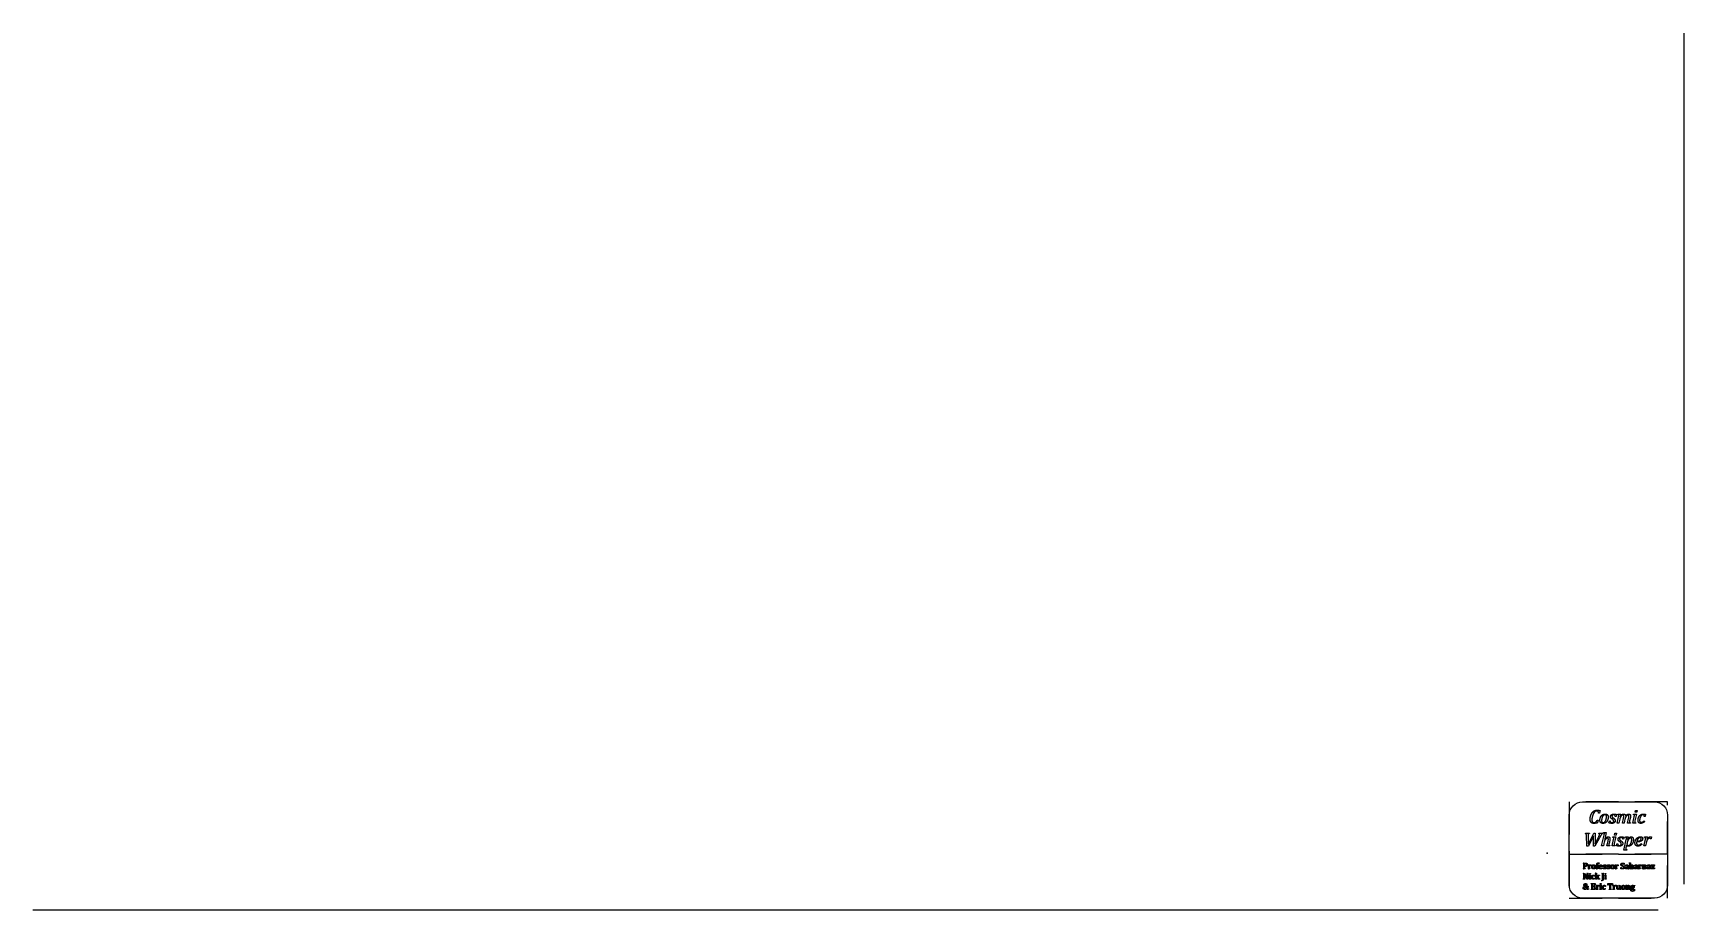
# Model space of a CAD drawing. Header units: inches. Extents: x -12.4 to 12.8, y -6.9 to 6.5.
import ezdxf

# ---------------------------------------------------------------- set-up
doc = ezdxf.new("R2010")
doc.units = ezdxf.units.IN
doc.linetypes.add('DASHED', pattern=[0.75, 0.5, -0.25])
doc.layers.get('0').update_dxf_attribs({"linetype": 'CONTINUOUS'})

msp = doc.modelspace()

# ---------------------------------------------------------------- linework, layer by layer
for p, q in [((12.795, 6.496), (12.795, -6.496)), ((11.47, -5.519), (11.484, -5.519)), ((11.484, -5.519), (11.475, -5.561)), ((11.507, -5.412), (11.493, -5.412)), ((11.516, -5.373), (11.507, -5.412)), ((11.65, -5.561), (11.657, -5.53)), ((11.657, -5.53), (11.668, -5.53)), ((11.758, -5.461), (11.746, -5.461)), ((11.764, -5.431), (11.758, -5.461)), ((11.776, -5.566), (11.798, -5.467)), ((11.786, -5.435), (11.788, -5.427)), ((11.788, -5.427), (11.821, -5.426)), ((11.815, -5.503), (11.801, -5.566)), ((11.829, -5.426), (11.819, -5.463)), ((11.819, -5.463), (11.821, -5.464)), ((11.821, -5.426), (11.829, -5.426)), ((11.855, -5.566), (11.872, -5.492)), ((11.894, -5.502), (11.88, -5.566)), ((11.903, -5.456), (11.903, -5.458)), ((11.933, -5.566), (11.951, -5.492)), ((11.978, -5.478), (11.966, -5.529)), ((12.013, -5.566), (12.035, -5.468)), ((12.023, -5.435), (12.025, -5.427)), ((12.025, -5.427), (12.06, -5.426)), ((12.069, -5.426), (12.046, -5.529)), ((12.049, -5.398), (12.056, -5.37)), ((12.075, -5.398), (12.049, -5.398)), ((12.056, -5.37), (12.082, -5.37)), ((12.06, -5.426), (12.069, -5.426)), ((12.082, -5.37), (12.075, -5.398)), ((12.185, -5.53), (12.194, -5.539)), ((12.203, -5.462), (12.187, -5.462)), ((12.21, -5.429), (12.203, -5.462)), ((11.29, -5.723), (11.292, -5.716)), ((11.292, -5.716), (11.352, -5.716)), ((11.314, -5.915), (11.307, -5.754)), ((11.334, -5.753), (11.334, -5.758)), ((11.334, -5.763), (11.335, -5.82)), ((11.337, -5.881), (11.417, -5.716)), ((11.414, -5.756), (11.337, -5.915)), ((11.352, -5.716), (11.351, -5.723)), ((11.416, -5.756), (11.414, -5.756)), ((11.417, -5.716), (11.439, -5.716)), ((11.524, -5.755), (11.437, -5.915)), ((11.439, -5.716), (11.439, -5.812)), ((11.439, -5.881), (11.497, -5.767)), ((11.494, -5.723), (11.495, -5.716)), ((11.495, -5.716), (11.554, -5.716)), ((11.539, -5.913), (11.577, -5.748)), ((11.554, -5.716), (11.553, -5.723)), ((11.563, -5.715), (11.565, -5.708)), ((11.565, -5.708), (11.602, -5.706)), ((11.61, -5.706), (11.585, -5.807)), ((11.602, -5.706), (11.61, -5.706)), ((11.708, -5.783), (11.71, -5.775)), ((11.71, -5.775), (11.745, -5.774)), ((11.753, -5.774), (11.731, -5.877)), ((11.734, -5.746), (11.741, -5.718)), ((11.76, -5.746), (11.734, -5.746)), ((11.741, -5.718), (11.767, -5.718)), ((11.745, -5.774), (11.753, -5.774)), ((11.767, -5.718), (11.76, -5.746)), ((11.801, -5.566), (11.776, -5.566)), ((11.88, -5.566), (11.855, -5.566)), ((11.88, -5.779), (11.873, -5.809)), ((11.902, -5.783), (11.904, -5.775)), ((11.904, -5.775), (11.937, -5.774)), ((11.979, -5.566), (11.933, -5.566)), ((11.945, -5.774), (11.935, -5.811)), ((11.937, -5.774), (11.945, -5.774)), ((11.98, -5.558), (11.979, -5.566)), ((12.058, -5.566), (12.013, -5.566)), ((12.059, -5.558), (12.058, -5.566)), ((12.193, -5.782), (12.195, -5.775)), ((12.195, -5.775), (12.229, -5.773)), ((12.237, -5.773), (12.227, -5.809)), ((12.229, -5.773), (12.237, -5.773)), ((12.3, -5.774), (12.294, -5.806)), ((11.337, -5.915), (11.314, -5.915)), ((11.335, -5.839), (11.335, -5.85)), ((11.335, -5.85), (11.335, -5.881)), ((11.335, -5.881), (11.337, -5.881)), ((11.415, -5.915), (11.415, -5.809)), ((11.437, -5.915), (11.415, -5.915)), ((11.438, -5.846), (11.437, -5.881)), ((11.437, -5.881), (11.439, -5.881)), ((11.565, -5.913), (11.539, -5.913)), ((11.578, -5.851), (11.565, -5.913)), ((11.585, -5.807), (11.587, -5.807)), ((11.618, -5.913), (11.636, -5.84)), ((11.663, -5.913), (11.618, -5.913)), ((11.663, -5.826), (11.651, -5.877)), ((11.665, -5.906), (11.663, -5.913)), ((11.698, -5.913), (11.72, -5.816)), ((11.743, -5.913), (11.698, -5.913)), ((11.744, -5.906), (11.743, -5.913)), ((11.766, -5.909), (11.773, -5.878)), ((11.773, -5.878), (11.784, -5.878)), ((11.873, -5.809), (11.862, -5.809)), ((11.878, -5.976), (11.915, -5.815)), ((11.923, -5.976), (11.878, -5.976)), ((11.917, -5.907), (11.91, -5.939)), ((11.924, -5.968), (11.923, -5.976)), ((11.929, -5.857), (11.928, -5.863)), ((11.935, -5.811), (11.937, -5.812)), ((12.144, -5.875), (12.153, -5.884)), ((12.184, -5.913), (12.206, -5.814)), ((12.209, -5.913), (12.184, -5.913)), ((12.222, -5.85), (12.209, -5.913)), ((12.227, -5.809), (12.229, -5.81)), ((12.294, -5.806), (12.279, -5.806)), ((11.259, -6.177), (11.259, -6.174)), ((11.259, -6.174), (11.291, -6.174)), ((11.259, -6.263), (11.259, -6.26)), ((11.288, -6.263), (11.259, -6.263)), ((11.267, -6.247), (11.267, -6.19)), ((11.279, -6.18), (11.279, -6.22)), ((11.279, -6.22), (11.286, -6.22)), ((11.279, -6.225), (11.279, -6.247)), ((11.288, -6.26), (11.288, -6.263)), ((11.332, -6.201), (11.348, -6.2)), ((11.332, -6.204), (11.332, -6.201)), ((11.333, -6.263), (11.333, -6.26)), ((11.36, -6.263), (11.333, -6.263)), ((11.34, -6.247), (11.34, -6.219)), ((11.348, -6.2), (11.352, -6.2)), ((11.352, -6.2), (11.351, -6.212)), ((11.351, -6.212), (11.352, -6.212)), ((11.352, -6.224), (11.352, -6.247)), ((11.36, -6.26), (11.36, -6.263)), ((11.38, -6.215), (11.373, -6.215)), ((11.38, -6.2), (11.38, -6.215)), ((11.456, -6.207), (11.456, -6.204)), ((11.464, -6.207), (11.456, -6.207)), ((11.457, -6.263), (11.457, -6.26)), ((11.483, -6.263), (11.457, -6.263)), ((11.464, -6.247), (11.464, -6.207)), ((11.475, -6.194), (11.475, -6.201)), ((11.475, -6.201), (11.491, -6.201)), ((11.491, -6.207), (11.475, -6.207)), ((11.475, -6.207), (11.475, -6.247)), ((11.483, -6.26), (11.483, -6.263)), ((11.491, -6.201), (11.491, -6.207)), ((11.499, -6.182), (11.493, -6.182)), ((11.499, -6.17), (11.499, -6.182)), ((11.55, -6.231), (11.508, -6.231)), ((11.508, -6.231), (11.508, -6.232)), ((11.509, -6.226), (11.537, -6.226)), ((11.544, -6.248), (11.548, -6.252)), ((11.561, -6.261), (11.561, -6.248)), ((11.561, -6.248), (11.567, -6.248)), ((11.605, -6.215), (11.599, -6.215)), ((11.605, -6.202), (11.605, -6.215)), ((11.618, -6.261), (11.618, -6.248)), ((11.618, -6.248), (11.625, -6.248)), ((11.662, -6.215), (11.656, -6.215)), ((11.662, -6.202), (11.662, -6.215)), ((11.746, -6.201), (11.761, -6.2)), ((11.746, -6.204), (11.746, -6.201)), ((11.747, -6.263), (11.747, -6.26)), ((11.773, -6.263), (11.747, -6.263)), ((11.754, -6.247), (11.754, -6.219)), ((11.761, -6.2), (11.765, -6.2)), ((11.765, -6.2), (11.764, -6.212)), ((11.764, -6.212), (11.765, -6.212)), ((11.765, -6.224), (11.765, -6.247)), ((11.773, -6.26), (11.773, -6.263)), ((11.793, -6.215), (11.786, -6.215)), ((11.793, -6.2), (11.793, -6.215)), ((11.832, -6.261), (11.832, -6.243)), ((11.832, -6.243), (11.839, -6.243)), ((11.883, -6.194), (11.877, -6.194)), ((11.883, -6.176), (11.883, -6.194)), ((11.9, -6.216), (11.9, -6.208)), ((11.908, -6.216), (11.9, -6.216)), ((11.934, -6.228), (11.934, -6.224)), ((11.934, -6.243), (11.934, -6.233)), ((11.935, -6.254), (11.934, -6.254)), ((11.935, -6.263), (11.935, -6.254)), ((11.953, -6.263), (11.935, -6.263)), ((11.945, -6.221), (11.945, -6.244)), ((11.953, -6.26), (11.953, -6.263)), ((11.961, -6.171), (11.976, -6.17)), ((11.961, -6.174), (11.961, -6.171)), ((11.962, -6.263), (11.962, -6.26)), ((11.987, -6.263), (11.962, -6.263)), ((11.969, -6.247), (11.969, -6.192)), ((11.976, -6.17), (11.98, -6.17)), ((11.98, -6.17), (11.98, -6.211)), ((11.98, -6.211), (11.98, -6.211)), ((11.98, -6.222), (11.98, -6.247)), ((11.987, -6.26), (11.987, -6.263)), ((12, -6.263), (12, -6.26)), ((12.025, -6.263), (12, -6.263)), ((12.007, -6.247), (12.007, -6.23)), ((12.018, -6.222), (12.018, -6.247)), ((12.025, -6.26), (12.025, -6.263)), ((12.039, -6.216), (12.039, -6.208)), ((12.047, -6.216), (12.039, -6.216)), ((12.073, -6.228), (12.073, -6.224)), ((12.073, -6.243), (12.073, -6.233)), ((12.074, -6.254), (12.073, -6.254)), ((12.074, -6.263), (12.074, -6.254)), ((12.092, -6.263), (12.074, -6.263)), ((12.084, -6.221), (12.084, -6.244)), ((12.092, -6.26), (12.092, -6.263)), ((12.101, -6.201), (12.116, -6.2)), ((12.101, -6.204), (12.101, -6.201)), ((12.102, -6.263), (12.102, -6.26)), ((12.128, -6.263), (12.102, -6.263)), ((12.109, -6.247), (12.109, -6.219)), ((12.116, -6.2), (12.12, -6.2)), ((12.12, -6.2), (12.119, -6.212)), ((12.119, -6.212), (12.12, -6.212)), ((12.12, -6.224), (12.12, -6.247)), ((12.128, -6.26), (12.128, -6.263)), ((12.148, -6.215), (12.141, -6.215)), ((12.148, -6.2), (12.148, -6.215)), ((12.156, -6.201), (12.171, -6.2)), ((12.156, -6.204), (12.156, -6.201)), ((12.157, -6.263), (12.157, -6.26)), ((12.182, -6.263), (12.157, -6.263)), ((12.164, -6.247), (12.164, -6.219)), ((12.171, -6.2), (12.175, -6.2)), ((12.175, -6.2), (12.174, -6.211)), ((12.174, -6.211), (12.175, -6.211)), ((12.175, -6.223), (12.175, -6.247)), ((12.182, -6.26), (12.182, -6.263)), ((12.195, -6.263), (12.195, -6.26)), ((12.22, -6.263), (12.195, -6.263)), ((12.202, -6.247), (12.202, -6.23)), ((12.213, -6.222), (12.213, -6.247)), ((12.22, -6.26), (12.22, -6.263)), ((12.234, -6.216), (12.234, -6.208)), ((12.242, -6.216), (12.234, -6.216)), ((12.268, -6.228), (12.268, -6.224)), ((12.268, -6.243), (12.268, -6.233)), ((12.269, -6.254), (12.268, -6.254)), ((12.269, -6.263), (12.269, -6.254)), ((12.286, -6.263), (12.269, -6.263)), ((12.279, -6.221), (12.279, -6.244)), ((12.286, -6.26), (12.286, -6.263)), ((12.295, -6.26), (12.331, -6.206)), ((12.295, -6.263), (12.295, -6.26)), ((12.346, -6.263), (12.295, -6.263)), ((12.296, -6.219), (12.296, -6.201)), ((12.296, -6.201), (12.345, -6.201)), ((12.301, -6.219), (12.296, -6.219)), ((12.345, -6.204), (12.31, -6.258)), ((12.31, -6.258), (12.327, -6.258)), ((12.331, -6.206), (12.313, -6.206)), ((12.34, -6.244), (12.346, -6.244)), ((12.345, -6.201), (12.345, -6.204)), ((12.346, -6.244), (12.346, -6.263)), ((11.259, -6.334), (11.259, -6.331)), ((11.259, -6.331), (11.279, -6.331)), ((11.259, -6.42), (11.259, -6.416)), ((11.283, -6.42), (11.259, -6.42)), ((11.266, -6.403), (11.266, -6.347)), ((11.275, -6.346), (11.274, -6.346)), ((11.275, -6.39), (11.275, -6.403)), ((11.279, -6.331), (11.311, -6.384)), ((11.284, -6.537), (11.281, -6.533)), ((11.319, -6.42), (11.283, -6.359)), ((11.283, -6.416), (11.283, -6.42)), ((11.3, -6.556), (11.289, -6.543)), ((11.311, -6.334), (11.311, -6.331)), ((11.311, -6.331), (11.335, -6.331)), ((11.316, -6.53), (11.316, -6.527)), ((11.316, -6.527), (11.334, -6.527)), ((11.319, -6.361), (11.319, -6.347)), ((11.319, -6.398), (11.319, -6.398)), ((11.327, -6.42), (11.319, -6.42)), ((11.327, -6.347), (11.327, -6.42)), ((11.334, -6.527), (11.334, -6.53)), ((11.335, -6.331), (11.335, -6.334)), ((11.347, -6.361), (11.347, -6.357)), ((11.347, -6.357), (11.363, -6.357)), ((11.348, -6.42), (11.348, -6.416)), ((11.374, -6.42), (11.348, -6.42)), ((11.355, -6.344), (11.355, -6.332)), ((11.355, -6.332), (11.367, -6.332)), ((11.367, -6.344), (11.355, -6.344)), ((11.355, -6.404), (11.355, -6.375)), ((11.363, -6.357), (11.367, -6.357)), ((11.367, -6.332), (11.367, -6.344)), ((11.367, -6.357), (11.367, -6.403)), ((11.374, -6.416), (11.374, -6.42)), ((11.38, -6.49), (11.38, -6.487)), ((11.38, -6.487), (11.441, -6.487)), ((11.388, -6.56), (11.388, -6.503)), ((11.421, -6.493), (11.4, -6.493)), ((11.4, -6.493), (11.4, -6.527)), ((11.4, -6.527), (11.414, -6.527)), ((11.414, -6.533), (11.4, -6.533)), ((11.4, -6.533), (11.4, -6.57)), ((11.423, -6.517), (11.429, -6.517)), ((11.429, -6.542), (11.423, -6.542)), ((11.434, -6.372), (11.426, -6.372)), ((11.429, -6.517), (11.429, -6.542)), ((11.431, -6.405), (11.434, -6.409)), ((11.434, -6.359), (11.434, -6.372)), ((11.441, -6.507), (11.435, -6.507)), ((11.441, -6.487), (11.441, -6.507)), ((11.442, -6.327), (11.458, -6.326)), ((11.442, -6.33), (11.442, -6.327)), ((11.443, -6.42), (11.443, -6.416)), ((11.469, -6.42), (11.443, -6.42)), ((11.45, -6.403), (11.45, -6.349)), ((11.454, -6.514), (11.47, -6.513)), ((11.454, -6.517), (11.454, -6.514)), ((11.458, -6.326), (11.462, -6.326)), ((11.462, -6.326), (11.462, -6.383)), ((11.462, -6.383), (11.464, -6.383)), ((11.465, -6.388), (11.462, -6.388)), ((11.462, -6.388), (11.462, -6.403)), ((11.462, -6.56), (11.462, -6.532)), ((11.469, -6.416), (11.469, -6.42)), ((11.47, -6.513), (11.474, -6.513)), ((11.481, -6.404), (11.473, -6.393)), ((11.474, -6.513), (11.473, -6.525)), ((11.473, -6.525), (11.474, -6.525)), ((11.474, -6.537), (11.474, -6.56)), ((11.478, -6.361), (11.478, -6.357)), ((11.478, -6.357), (11.507, -6.357)), ((11.493, -6.369), (11.478, -6.383)), ((11.478, -6.383), (11.497, -6.407)), ((11.484, -6.42), (11.484, -6.416)), ((11.509, -6.42), (11.484, -6.42)), ((11.502, -6.528), (11.495, -6.528)), ((11.502, -6.513), (11.502, -6.528)), ((11.507, -6.357), (11.507, -6.361)), ((11.509, -6.416), (11.509, -6.42)), ((11.51, -6.514), (11.525, -6.513)), ((11.51, -6.517), (11.51, -6.514)), ((11.517, -6.501), (11.517, -6.488)), ((11.517, -6.488), (11.529, -6.488)), ((11.529, -6.501), (11.517, -6.501)), ((11.518, -6.56), (11.518, -6.532)), ((11.525, -6.513), (11.529, -6.513)), ((11.529, -6.488), (11.529, -6.501)), ((11.529, -6.513), (11.529, -6.56)), ((11.541, -6.445), (11.539, -6.439)), ((11.544, -6.334), (11.544, -6.331)), ((11.544, -6.331), (11.572, -6.331)), ((11.552, -6.42), (11.552, -6.347)), ((11.564, -6.347), (11.564, -6.415)), ((11.572, -6.331), (11.572, -6.334)), ((11.584, -6.361), (11.584, -6.357)), ((11.584, -6.357), (11.599, -6.357)), ((11.585, -6.42), (11.585, -6.416)), ((11.61, -6.42), (11.585, -6.42)), ((11.596, -6.529), (11.588, -6.529)), ((11.591, -6.344), (11.591, -6.332)), ((11.591, -6.332), (11.603, -6.332)), ((11.603, -6.344), (11.591, -6.344)), ((11.592, -6.404), (11.592, -6.375)), ((11.596, -6.515), (11.596, -6.529)), ((11.599, -6.357), (11.603, -6.357)), ((11.603, -6.332), (11.603, -6.344)), ((11.603, -6.357), (11.603, -6.403)), ((11.61, -6.416), (11.61, -6.42)), ((11.634, -6.487), (11.704, -6.487)), ((11.634, -6.51), (11.634, -6.487)), ((11.64, -6.51), (11.634, -6.51)), ((11.663, -6.493), (11.655, -6.493)), ((11.663, -6.56), (11.663, -6.493)), ((11.684, -6.493), (11.675, -6.493)), ((11.675, -6.493), (11.675, -6.56)), ((11.704, -6.51), (11.698, -6.51)), ((11.704, -6.487), (11.704, -6.51)), ((11.71, -6.514), (11.725, -6.513)), ((11.71, -6.517), (11.71, -6.514)), ((11.718, -6.56), (11.718, -6.532)), ((11.725, -6.513), (11.729, -6.513)), ((11.729, -6.513), (11.728, -6.525)), ((11.728, -6.525), (11.729, -6.525)), ((11.729, -6.537), (11.729, -6.56)), ((11.757, -6.528), (11.75, -6.528)), ((11.757, -6.513), (11.757, -6.528)), ((11.764, -6.514), (11.783, -6.514)), ((11.764, -6.517), (11.764, -6.514)), ((11.771, -6.555), (11.771, -6.53)), ((11.783, -6.514), (11.783, -6.547)), ((11.802, -6.517), (11.802, -6.514)), ((11.802, -6.514), (11.821, -6.514)), ((11.809, -6.554), (11.809, -6.53)), ((11.821, -6.514), (11.821, -6.558)), ((11.909, -6.514), (11.925, -6.513)), ((11.909, -6.517), (11.909, -6.514)), ((11.917, -6.56), (11.917, -6.532)), ((11.925, -6.513), (11.929, -6.513)), ((11.929, -6.513), (11.928, -6.524)), ((11.928, -6.524), (11.929, -6.524)), ((11.928, -6.535), (11.928, -6.56)), ((11.955, -6.56), (11.955, -6.543)), ((11.966, -6.535), (11.966, -6.56)), ((12.02, -6.514), (12.043, -6.514)), ((12.043, -6.52), (12.031, -6.52)), ((12.031, -6.52), (12.031, -6.521)), ((12.043, -6.514), (12.043, -6.52)), ((11.34, -6.565), (11.343, -6.569)), ((11.38, -6.576), (11.38, -6.573)), ((11.441, -6.576), (11.38, -6.576)), ((11.4, -6.57), (11.42, -6.57)), ((11.435, -6.553), (11.442, -6.553)), ((11.442, -6.553), (11.441, -6.576)), ((11.455, -6.576), (11.455, -6.573)), ((11.482, -6.576), (11.455, -6.576)), ((11.482, -6.573), (11.482, -6.576)), ((11.511, -6.576), (11.511, -6.573)), ((11.536, -6.576), (11.511, -6.576)), ((11.536, -6.573), (11.536, -6.576)), ((11.593, -6.561), (11.597, -6.566)), ((11.654, -6.576), (11.654, -6.573)), ((11.684, -6.576), (11.654, -6.576)), ((11.684, -6.573), (11.684, -6.576)), ((11.711, -6.576), (11.711, -6.573)), ((11.737, -6.576), (11.711, -6.576)), ((11.737, -6.573), (11.737, -6.576)), ((11.81, -6.566), (11.809, -6.566)), ((11.81, -6.577), (11.81, -6.566)), ((11.814, -6.577), (11.81, -6.577)), ((11.829, -6.576), (11.814, -6.577)), ((11.829, -6.573), (11.829, -6.576)), ((11.91, -6.576), (11.91, -6.573)), ((11.936, -6.576), (11.91, -6.576)), ((11.936, -6.573), (11.936, -6.576)), ((11.948, -6.576), (11.948, -6.573)), ((11.974, -6.576), (11.948, -6.576)), ((11.974, -6.573), (11.974, -6.576)), ((12.006, -6.568), (12.022, -6.568)), ((12.019, -6.578), (12.009, -6.578)), ((12.402, -6.89), (-12.402, -6.89))]:
    msp.add_line(p, q)
at = {"linetype": 'DASHED'}
for p, q in [((12.545, -5.239), (11.045, -5.24)), ((11.045, -5.24), (11.045, -6.04)), ((12.545, -6.039), (12.545, -5.239)), ((11.045, -6.04), (12.545, -6.039)), ((12.546, -6.04), (11.045, -6.04)), ((11.045, -6.04), (11.045, -6.709)), ((12.546, -6.709), (12.546, -6.04)), ((11.045, -6.709), (12.546, -6.709))]:
    msp.add_line(p, q, dxfattribs=at)
msp.add_lwpolyline([(11.245, -5.24), (12.345, -5.24, -0.414214), (12.545, -5.44), (12.545, -6.509, -0.414214), (12.345, -6.709), (11.245, -6.709, -0.414214), (11.045, -6.509), (11.045, -5.44, -0.414214)], format="xyb", close=True)
for points in [[(11.363, -5.505), (11.363, -5.495), (11.364, -5.485)], [(11.369, -5.539), (11.363, -5.525), (11.363, -5.505)], [(11.364, -5.485), (11.366, -5.473), (11.37, -5.458)], [(11.388, -5.561), (11.375, -5.553), (11.369, -5.539)], [(11.37, -5.458), (11.374, -5.441), (11.382, -5.426)], [(11.382, -5.426), (11.389, -5.41), (11.399, -5.399)], [(11.394, -5.475), (11.39, -5.494), (11.39, -5.51)], [(11.39, -5.51), (11.39, -5.533), (11.398, -5.544)], [(11.405, -5.438), (11.397, -5.457), (11.394, -5.475)], [(11.399, -5.399), (11.409, -5.387), (11.42, -5.38)], [(11.421, -5.407), (11.412, -5.42), (11.405, -5.438)], [(11.42, -5.38), (11.43, -5.373), (11.442, -5.37)], [(11.441, -5.386), (11.431, -5.393), (11.421, -5.407)], [(11.464, -5.379), (11.452, -5.379), (11.441, -5.386)], [(11.441, -5.552), (11.449, -5.549), (11.456, -5.541)], [(11.442, -5.37), (11.453, -5.366), (11.467, -5.366)], [(11.456, -5.541), (11.463, -5.533), (11.47, -5.519)], [(11.486, -5.387), (11.479, -5.379), (11.464, -5.379)], [(11.467, -5.366), (11.48, -5.366), (11.491, -5.367)], [(11.493, -5.412), (11.492, -5.395), (11.486, -5.387)], [(11.491, -5.367), (11.502, -5.369), (11.516, -5.373)], [(11.512, -5.519), (11.512, -5.511), (11.514, -5.499)], [(11.525, -5.556), (11.512, -5.543), (11.512, -5.519)], [(11.514, -5.499), (11.517, -5.484), (11.522, -5.472)], [(11.522, -5.472), (11.529, -5.457), (11.539, -5.447)], [(11.544, -5.485), (11.538, -5.509), (11.538, -5.526)], [(11.538, -5.526), (11.538, -5.542), (11.544, -5.549)], [(11.539, -5.447), (11.549, -5.436), (11.562, -5.431)], [(11.562, -5.449), (11.55, -5.462), (11.544, -5.485)], [(11.562, -5.431), (11.576, -5.425), (11.591, -5.425)], [(11.588, -5.437), (11.573, -5.437), (11.562, -5.449)], [(11.607, -5.444), (11.601, -5.437), (11.588, -5.437)], [(11.589, -5.544), (11.6, -5.531), (11.607, -5.508)], [(11.591, -5.425), (11.607, -5.425), (11.618, -5.431)], [(11.619, -5.538), (11.61, -5.553), (11.594, -5.56)], [(11.613, -5.468), (11.613, -5.452), (11.607, -5.444)], [(11.607, -5.508), (11.613, -5.485), (11.613, -5.468)], [(11.618, -5.431), (11.629, -5.438), (11.634, -5.449)], [(11.635, -5.501), (11.629, -5.523), (11.619, -5.538)], [(11.634, -5.449), (11.638, -5.46), (11.638, -5.474)], [(11.638, -5.474), (11.638, -5.487), (11.635, -5.501)], [(11.668, -5.53), (11.669, -5.543), (11.676, -5.55)], [(11.674, -5.464), (11.674, -5.452), (11.68, -5.443)], [(11.677, -5.478), (11.674, -5.472), (11.674, -5.464)], [(11.686, -5.491), (11.68, -5.485), (11.677, -5.478)], [(11.68, -5.443), (11.686, -5.434), (11.697, -5.43)], [(11.7, -5.502), (11.691, -5.496), (11.686, -5.491)], [(11.699, -5.446), (11.696, -5.451), (11.696, -5.457)], [(11.696, -5.457), (11.696, -5.463), (11.698, -5.467)], [(11.697, -5.43), (11.708, -5.425), (11.722, -5.425)], [(11.698, -5.467), (11.701, -5.472), (11.706, -5.476)], [(11.708, -5.439), (11.703, -5.441), (11.699, -5.446)], [(11.714, -5.513), (11.709, -5.508), (11.7, -5.502)], [(11.706, -5.476), (11.711, -5.481), (11.72, -5.487)], [(11.72, -5.436), (11.714, -5.436), (11.708, -5.439)], [(11.72, -5.522), (11.718, -5.517), (11.714, -5.513)], [(11.715, -5.55), (11.723, -5.544), (11.723, -5.533)], [(11.739, -5.442), (11.733, -5.436), (11.72, -5.436)], [(11.72, -5.487), (11.734, -5.497), (11.74, -5.506)], [(11.723, -5.533), (11.723, -5.527), (11.72, -5.522)], [(11.722, -5.425), (11.746, -5.425), (11.764, -5.431)], [(11.746, -5.461), (11.744, -5.448), (11.739, -5.442)], [(11.745, -5.526), (11.745, -5.54), (11.739, -5.549)], [(11.74, -5.506), (11.745, -5.515), (11.745, -5.526)], [(11.796, -5.436), (11.793, -5.435), (11.786, -5.435)], [(11.8, -5.44), (11.799, -5.437), (11.796, -5.436)], [(11.798, -5.467), (11.799, -5.463), (11.8, -5.457)], [(11.802, -5.446), (11.802, -5.442), (11.8, -5.44)], [(11.8, -5.457), (11.802, -5.45), (11.802, -5.446)], [(11.822, -5.48), (11.817, -5.49), (11.815, -5.503)], [(11.821, -5.464), (11.834, -5.444), (11.848, -5.434)], [(11.834, -5.461), (11.827, -5.471), (11.822, -5.48)], [(11.849, -5.446), (11.842, -5.451), (11.834, -5.461)], [(11.848, -5.434), (11.861, -5.425), (11.874, -5.425)], [(11.862, -5.442), (11.856, -5.442), (11.849, -5.446)], [(11.874, -5.446), (11.87, -5.442), (11.862, -5.442)], [(11.872, -5.492), (11.875, -5.479), (11.876, -5.472)], [(11.874, -5.425), (11.888, -5.425), (11.895, -5.433)], [(11.877, -5.461), (11.877, -5.451), (11.874, -5.446)], [(11.876, -5.472), (11.877, -5.466), (11.877, -5.461)], [(11.901, -5.479), (11.897, -5.489), (11.894, -5.502)], [(11.895, -5.433), (11.903, -5.441), (11.903, -5.456)], [(11.914, -5.461), (11.906, -5.47), (11.901, -5.479)], [(11.902, -5.46), (11.915, -5.442), (11.927, -5.433)], [(11.903, -5.458), (11.903, -5.459), (11.902, -5.46)], [(11.929, -5.446), (11.922, -5.451), (11.914, -5.461)], [(11.927, -5.433), (11.94, -5.425), (11.953, -5.425)], [(11.941, -5.442), (11.936, -5.442), (11.929, -5.446)], [(11.953, -5.446), (11.949, -5.442), (11.941, -5.442)], [(11.951, -5.492), (11.953, -5.484), (11.955, -5.476)], [(11.953, -5.425), (11.967, -5.425), (11.974, -5.433)], [(11.956, -5.461), (11.956, -5.451), (11.953, -5.446)], [(11.955, -5.476), (11.956, -5.468), (11.956, -5.461)], [(11.966, -5.529), (11.964, -5.54), (11.964, -5.546)], [(11.974, -5.433), (11.981, -5.44), (11.981, -5.455)], [(11.981, -5.455), (11.981, -5.465), (11.978, -5.478)], [(12.033, -5.436), (12.03, -5.435), (12.023, -5.435)], [(12.037, -5.44), (12.036, -5.437), (12.033, -5.436)], [(12.035, -5.468), (12.037, -5.46), (12.038, -5.455)], [(12.038, -5.446), (12.038, -5.442), (12.037, -5.44)], [(12.038, -5.455), (12.038, -5.45), (12.038, -5.446)], [(12.046, -5.529), (12.044, -5.537), (12.044, -5.54)], [(12.044, -5.54), (12.044, -5.544), (12.044, -5.546)], [(12.094, -5.519), (12.094, -5.504), (12.099, -5.485)], [(12.105, -5.556), (12.094, -5.543), (12.094, -5.519)], [(12.099, -5.485), (12.105, -5.467), (12.116, -5.453)], [(12.116, -5.453), (12.127, -5.439), (12.142, -5.432)], [(12.126, -5.481), (12.118, -5.502), (12.118, -5.522)], [(12.118, -5.522), (12.118, -5.528), (12.119, -5.533)], [(12.119, -5.533), (12.121, -5.539), (12.123, -5.542)], [(12.123, -5.542), (12.126, -5.546), (12.13, -5.549)], [(12.145, -5.448), (12.133, -5.459), (12.126, -5.481)], [(12.142, -5.432), (12.157, -5.425), (12.174, -5.425)], [(12.171, -5.436), (12.156, -5.436), (12.145, -5.448)], [(12.164, -5.546), (12.174, -5.541), (12.185, -5.53)], [(12.194, -5.539), (12.18, -5.554), (12.166, -5.561)], [(12.181, -5.438), (12.177, -5.436), (12.171, -5.436)], [(12.174, -5.425), (12.186, -5.425), (12.194, -5.426)], [(12.186, -5.446), (12.184, -5.441), (12.181, -5.438)], [(12.187, -5.462), (12.187, -5.451), (12.186, -5.446)], [(12.194, -5.426), (12.203, -5.427), (12.21, -5.429)], [(11.3, -5.727), (11.296, -5.724), (11.29, -5.723)], [(11.305, -5.736), (11.303, -5.73), (11.3, -5.727)], [(11.307, -5.754), (11.307, -5.742), (11.305, -5.736)], [(11.335, -5.736), (11.334, -5.742), (11.334, -5.753)], [(11.334, -5.758), (11.334, -5.76), (11.334, -5.763)], [(11.34, -5.727), (11.337, -5.73), (11.335, -5.736)], [(11.351, -5.723), (11.344, -5.723), (11.34, -5.727)], [(11.418, -5.568), (11.401, -5.568), (11.388, -5.561)], [(11.398, -5.544), (11.405, -5.555), (11.422, -5.555)], [(11.415, -5.809), (11.415, -5.784), (11.416, -5.756)], [(11.447, -5.566), (11.433, -5.568), (11.418, -5.568)], [(11.422, -5.555), (11.433, -5.555), (11.441, -5.552)], [(11.475, -5.561), (11.46, -5.565), (11.447, -5.566)], [(11.505, -5.728), (11.501, -5.724), (11.494, -5.723)], [(11.497, -5.767), (11.501, -5.761), (11.504, -5.752)], [(11.504, -5.752), (11.508, -5.744), (11.508, -5.737)], [(11.508, -5.737), (11.508, -5.732), (11.505, -5.728)], [(11.54, -5.73), (11.534, -5.737), (11.524, -5.755)], [(11.559, -5.568), (11.537, -5.568), (11.525, -5.556)], [(11.553, -5.723), (11.546, -5.724), (11.54, -5.73)], [(11.544, -5.549), (11.551, -5.557), (11.564, -5.557)], [(11.594, -5.56), (11.579, -5.568), (11.559, -5.568)], [(11.576, -5.718), (11.573, -5.715), (11.563, -5.715)], [(11.564, -5.557), (11.578, -5.557), (11.589, -5.544)], [(11.58, -5.726), (11.58, -5.72), (11.576, -5.718)], [(11.577, -5.748), (11.578, -5.741), (11.579, -5.737)], [(11.579, -5.737), (11.58, -5.734), (11.58, -5.731)], [(11.58, -5.731), (11.58, -5.729), (11.58, -5.726)], [(11.587, -5.807), (11.6, -5.789), (11.613, -5.781)], [(11.613, -5.795), (11.606, -5.799), (11.598, -5.81)], [(11.613, -5.781), (11.625, -5.773), (11.638, -5.773)], [(11.626, -5.79), (11.62, -5.79), (11.613, -5.795)], [(11.638, -5.794), (11.634, -5.79), (11.626, -5.79)], [(11.638, -5.773), (11.652, -5.773), (11.659, -5.78)], [(11.641, -5.809), (11.641, -5.798), (11.638, -5.794)], [(11.672, -5.566), (11.661, -5.564), (11.65, -5.561)], [(11.659, -5.78), (11.666, -5.788), (11.666, -5.803)], [(11.696, -5.568), (11.683, -5.568), (11.672, -5.566)], [(11.676, -5.55), (11.683, -5.557), (11.695, -5.557)], [(11.695, -5.557), (11.708, -5.557), (11.715, -5.55)], [(11.721, -5.563), (11.71, -5.568), (11.696, -5.568)], [(11.718, -5.784), (11.715, -5.783), (11.708, -5.783)], [(11.722, -5.788), (11.721, -5.785), (11.718, -5.784)], [(11.739, -5.549), (11.732, -5.559), (11.721, -5.563)], [(11.723, -5.794), (11.723, -5.79), (11.722, -5.788)], [(11.723, -5.802), (11.723, -5.797), (11.723, -5.794)], [(11.789, -5.812), (11.789, -5.8), (11.795, -5.791)], [(11.795, -5.791), (11.801, -5.782), (11.812, -5.777)], [(11.812, -5.777), (11.823, -5.773), (11.838, -5.773)], [(11.815, -5.794), (11.812, -5.799), (11.812, -5.805)], [(11.824, -5.786), (11.818, -5.789), (11.815, -5.794)], [(11.836, -5.784), (11.829, -5.784), (11.824, -5.786)], [(11.854, -5.79), (11.848, -5.784), (11.836, -5.784)], [(11.838, -5.773), (11.862, -5.773), (11.88, -5.779)], [(11.862, -5.809), (11.86, -5.796), (11.854, -5.79)], [(11.912, -5.784), (11.909, -5.783), (11.902, -5.783)], [(11.916, -5.787), (11.915, -5.785), (11.912, -5.784)], [(11.915, -5.815), (11.917, -5.802), (11.917, -5.794)], [(11.917, -5.794), (11.917, -5.79), (11.916, -5.787)], [(11.937, -5.812), (11.964, -5.773), (11.99, -5.773)], [(11.965, -5.794), (11.958, -5.799), (11.95, -5.81)], [(11.964, -5.546), (11.964, -5.55), (11.965, -5.553)], [(11.965, -5.553), (11.967, -5.555), (11.97, -5.556)], [(11.98, -5.789), (11.972, -5.789), (11.965, -5.794)], [(11.97, -5.556), (11.973, -5.558), (11.98, -5.558)], [(11.993, -5.797), (11.989, -5.789), (11.98, -5.789)], [(11.99, -5.773), (12.006, -5.773), (12.015, -5.785)], [(12.015, -5.785), (12.023, -5.797), (12.023, -5.818)], [(12.044, -5.546), (12.044, -5.55), (12.045, -5.553)], [(12.045, -5.553), (12.046, -5.555), (12.049, -5.556)], [(12.049, -5.556), (12.053, -5.558), (12.059, -5.558)], [(12.07, -5.802), (12.081, -5.788), (12.097, -5.78)], [(12.105, -5.791), (12.096, -5.798), (12.088, -5.811)], [(12.097, -5.78), (12.113, -5.772), (12.13, -5.772)], [(12.136, -5.568), (12.115, -5.568), (12.105, -5.556)], [(12.125, -5.784), (12.115, -5.784), (12.105, -5.791)], [(12.137, -5.789), (12.133, -5.784), (12.125, -5.784)], [(12.13, -5.549), (12.135, -5.551), (12.142, -5.551)], [(12.13, -5.772), (12.148, -5.772), (12.157, -5.779)], [(12.166, -5.561), (12.152, -5.568), (12.136, -5.568)], [(12.142, -5.803), (12.142, -5.794), (12.137, -5.789)], [(12.142, -5.551), (12.155, -5.551), (12.164, -5.546)], [(12.157, -5.779), (12.165, -5.786), (12.165, -5.802)], [(12.203, -5.784), (12.2, -5.783), (12.193, -5.782)], [(12.207, -5.787), (12.206, -5.785), (12.203, -5.784)], [(12.206, -5.814), (12.209, -5.801), (12.209, -5.794)], [(12.209, -5.794), (12.209, -5.79), (12.207, -5.787)], [(12.229, -5.81), (12.243, -5.791), (12.256, -5.782)], [(12.267, -5.791), (12.262, -5.791), (12.254, -5.797)], [(12.256, -5.782), (12.269, -5.772), (12.283, -5.772)], [(12.275, -5.795), (12.273, -5.791), (12.267, -5.791)], [(12.279, -5.806), (12.277, -5.799), (12.275, -5.795)], [(12.283, -5.772), (12.293, -5.772), (12.3, -5.774)], [(11.335, -5.82), (11.335, -5.826), (11.335, -5.839)], [(11.439, -5.812), (11.439, -5.83), (11.438, -5.846)], [(11.585, -5.829), (11.58, -5.838), (11.578, -5.851)], [(11.598, -5.81), (11.59, -5.82), (11.585, -5.829)], [(11.636, -5.84), (11.638, -5.832), (11.64, -5.824)], [(11.64, -5.824), (11.641, -5.816), (11.641, -5.809)], [(11.651, -5.877), (11.65, -5.883), (11.649, -5.887)], [(11.649, -5.887), (11.649, -5.891), (11.649, -5.894)], [(11.649, -5.894), (11.649, -5.898), (11.65, -5.901)], [(11.65, -5.901), (11.652, -5.903), (11.655, -5.904)], [(11.655, -5.904), (11.658, -5.906), (11.665, -5.906)], [(11.666, -5.803), (11.666, -5.813), (11.663, -5.826)], [(11.72, -5.816), (11.722, -5.807), (11.723, -5.802)], [(11.729, -5.888), (11.728, -5.891), (11.728, -5.894)], [(11.728, -5.894), (11.728, -5.898), (11.73, -5.9)], [(11.731, -5.877), (11.729, -5.885), (11.729, -5.888)], [(11.73, -5.9), (11.731, -5.903), (11.734, -5.904)], [(11.734, -5.904), (11.737, -5.906), (11.744, -5.906)], [(11.787, -5.914), (11.776, -5.912), (11.766, -5.909)], [(11.784, -5.878), (11.785, -5.891), (11.792, -5.898)], [(11.811, -5.916), (11.798, -5.916), (11.787, -5.914)], [(11.792, -5.826), (11.789, -5.82), (11.789, -5.812)], [(11.801, -5.838), (11.795, -5.833), (11.792, -5.826)], [(11.792, -5.898), (11.798, -5.904), (11.811, -5.904)], [(11.816, -5.85), (11.807, -5.844), (11.801, -5.838)], [(11.811, -5.904), (11.824, -5.904), (11.831, -5.898)], [(11.837, -5.911), (11.825, -5.916), (11.811, -5.916)], [(11.812, -5.805), (11.812, -5.811), (11.814, -5.815)], [(11.814, -5.815), (11.816, -5.819), (11.821, -5.824)], [(11.829, -5.86), (11.824, -5.856), (11.816, -5.85)], [(11.821, -5.824), (11.826, -5.829), (11.836, -5.835)], [(11.836, -5.87), (11.834, -5.865), (11.829, -5.86)], [(11.831, -5.898), (11.838, -5.891), (11.838, -5.881)], [(11.836, -5.835), (11.85, -5.845), (11.855, -5.853)], [(11.838, -5.881), (11.838, -5.875), (11.836, -5.87)], [(11.854, -5.897), (11.848, -5.906), (11.837, -5.911)], [(11.861, -5.874), (11.861, -5.887), (11.854, -5.897)], [(11.855, -5.853), (11.861, -5.862), (11.861, -5.874)], [(11.91, -5.939), (11.909, -5.946), (11.908, -5.95)], [(11.908, -5.95), (11.908, -5.953), (11.908, -5.956)], [(11.908, -5.956), (11.908, -5.96), (11.91, -5.963)], [(11.91, -5.963), (11.911, -5.965), (11.914, -5.966)], [(11.914, -5.966), (11.917, -5.968), (11.924, -5.968)], [(11.949, -5.916), (11.93, -5.916), (11.917, -5.907)], [(11.926, -5.875), (11.925, -5.879), (11.925, -5.883)], [(11.925, -5.883), (11.925, -5.894), (11.93, -5.899)], [(11.928, -5.863), (11.926, -5.871), (11.926, -5.875)], [(11.936, -5.832), (11.931, -5.843), (11.929, -5.857)], [(11.93, -5.899), (11.935, -5.904), (11.947, -5.904)], [(11.95, -5.81), (11.941, -5.821), (11.936, -5.832)], [(11.947, -5.904), (11.954, -5.904), (11.961, -5.901)], [(11.971, -5.912), (11.96, -5.916), (11.949, -5.916)], [(11.961, -5.901), (11.967, -5.898), (11.972, -5.893)], [(11.99, -5.899), (11.981, -5.907), (11.971, -5.912)], [(11.972, -5.893), (11.978, -5.887), (11.982, -5.88)], [(11.982, -5.88), (11.987, -5.872), (11.991, -5.861)], [(12.007, -5.878), (12, -5.891), (11.99, -5.899)], [(11.991, -5.861), (11.994, -5.851), (11.996, -5.84)], [(11.998, -5.82), (11.998, -5.804), (11.993, -5.797)], [(11.996, -5.84), (11.998, -5.829), (11.998, -5.82)], [(12.019, -5.85), (12.015, -5.866), (12.007, -5.878)], [(12.023, -5.818), (12.023, -5.834), (12.019, -5.85)], [(12.047, -5.867), (12.047, -5.852), (12.053, -5.834)], [(12.05, -5.886), (12.047, -5.877), (12.047, -5.867)], [(12.058, -5.902), (12.053, -5.895), (12.05, -5.886)], [(12.053, -5.834), (12.058, -5.816), (12.07, -5.802)], [(12.072, -5.912), (12.063, -5.908), (12.058, -5.902)], [(12.074, -5.851), (12.072, -5.86), (12.072, -5.87)], [(12.072, -5.87), (12.072, -5.885), (12.078, -5.892)], [(12.091, -5.916), (12.08, -5.916), (12.072, -5.912)], [(12.142, -5.838), (12.119, -5.851), (12.074, -5.851)], [(12.088, -5.811), (12.081, -5.823), (12.076, -5.839)], [(12.076, -5.839), (12.09, -5.838), (12.1, -5.837)], [(12.078, -5.892), (12.084, -5.899), (12.097, -5.899)], [(12.113, -5.913), (12.103, -5.916), (12.091, -5.916)], [(12.097, -5.899), (12.111, -5.899), (12.122, -5.893)], [(12.1, -5.837), (12.11, -5.836), (12.117, -5.833)], [(12.133, -5.903), (12.123, -5.91), (12.113, -5.913)], [(12.117, -5.833), (12.124, -5.831), (12.129, -5.827)], [(12.122, -5.893), (12.133, -5.887), (12.144, -5.875)], [(12.129, -5.827), (12.134, -5.824), (12.137, -5.82)], [(12.153, -5.884), (12.143, -5.896), (12.133, -5.903)], [(12.137, -5.82), (12.139, -5.816), (12.141, -5.812)], [(12.141, -5.812), (12.142, -5.807), (12.142, -5.803)], [(12.165, -5.802), (12.165, -5.826), (12.142, -5.838)], [(12.228, -5.832), (12.224, -5.84), (12.222, -5.85)], [(12.239, -5.813), (12.232, -5.823), (12.228, -5.832)], [(12.254, -5.797), (12.247, -5.803), (12.239, -5.813)], [(11.263, -6.179), (11.262, -6.178), (11.259, -6.177)], [(11.259, -6.26), (11.263, -6.259), (11.264, -6.258)], [(11.265, -6.181), (11.265, -6.18), (11.263, -6.179)], [(11.264, -6.258), (11.266, -6.256), (11.266, -6.254)], [(11.266, -6.184), (11.266, -6.182), (11.265, -6.181)], [(11.267, -6.19), (11.267, -6.186), (11.266, -6.184)], [(11.266, -6.254), (11.267, -6.252), (11.267, -6.247)], [(11.289, -6.18), (11.282, -6.18), (11.279, -6.18)], [(11.29, -6.225), (11.283, -6.225), (11.279, -6.225)], [(11.279, -6.247), (11.279, -6.251), (11.279, -6.253)], [(11.279, -6.253), (11.28, -6.255), (11.281, -6.256)], [(11.281, -6.256), (11.281, -6.258), (11.283, -6.258)], [(11.283, -6.258), (11.284, -6.259), (11.288, -6.26)], [(11.286, -6.22), (11.294, -6.22), (11.299, -6.218)], [(11.297, -6.181), (11.293, -6.18), (11.289, -6.18)], [(11.302, -6.224), (11.297, -6.225), (11.29, -6.225)], [(11.291, -6.174), (11.307, -6.174), (11.314, -6.18)], [(11.303, -6.184), (11.3, -6.182), (11.297, -6.181)], [(11.299, -6.218), (11.303, -6.216), (11.306, -6.211)], [(11.313, -6.219), (11.308, -6.222), (11.302, -6.224)], [(11.307, -6.19), (11.305, -6.186), (11.303, -6.184)], [(11.306, -6.211), (11.308, -6.207), (11.308, -6.199)], [(11.308, -6.199), (11.308, -6.194), (11.307, -6.19)], [(11.319, -6.21), (11.317, -6.215), (11.313, -6.219)], [(11.314, -6.18), (11.322, -6.186), (11.322, -6.198)], [(11.322, -6.198), (11.322, -6.205), (11.319, -6.21)], [(11.337, -6.206), (11.335, -6.205), (11.332, -6.204)], [(11.333, -6.26), (11.336, -6.259), (11.337, -6.259)], [(11.339, -6.208), (11.338, -6.206), (11.337, -6.206)], [(11.337, -6.259), (11.338, -6.258), (11.339, -6.257)], [(11.34, -6.212), (11.34, -6.209), (11.339, -6.208)], [(11.339, -6.257), (11.34, -6.256), (11.34, -6.254)], [(11.34, -6.219), (11.34, -6.214), (11.34, -6.212)], [(11.34, -6.254), (11.34, -6.252), (11.34, -6.247)], [(11.352, -6.212), (11.355, -6.207), (11.358, -6.205)], [(11.355, -6.214), (11.353, -6.216), (11.352, -6.219)], [(11.352, -6.219), (11.352, -6.221), (11.352, -6.224)], [(11.352, -6.247), (11.352, -6.253), (11.352, -6.255)], [(11.352, -6.255), (11.353, -6.257), (11.355, -6.258)], [(11.36, -6.21), (11.357, -6.211), (11.355, -6.214)], [(11.355, -6.258), (11.356, -6.259), (11.36, -6.26)], [(11.358, -6.205), (11.361, -6.202), (11.365, -6.201)], [(11.364, -6.208), (11.362, -6.208), (11.36, -6.21)], [(11.369, -6.21), (11.367, -6.208), (11.364, -6.208)], [(11.365, -6.201), (11.369, -6.2), (11.373, -6.2)], [(11.373, -6.215), (11.371, -6.212), (11.369, -6.21)], [(11.373, -6.2), (11.377, -6.2), (11.38, -6.2)], [(11.387, -6.233), (11.387, -6.222), (11.391, -6.214)], [(11.394, -6.256), (11.387, -6.248), (11.387, -6.233)], [(11.391, -6.214), (11.395, -6.207), (11.401, -6.203)], [(11.415, -6.264), (11.401, -6.264), (11.394, -6.256)], [(11.404, -6.212), (11.399, -6.219), (11.399, -6.231)], [(11.399, -6.231), (11.399, -6.245), (11.404, -6.252)], [(11.401, -6.203), (11.408, -6.2), (11.416, -6.2)], [(11.416, -6.205), (11.408, -6.205), (11.404, -6.212)], [(11.404, -6.252), (11.408, -6.259), (11.416, -6.259)], [(11.43, -6.261), (11.424, -6.264), (11.415, -6.264)], [(11.416, -6.2), (11.43, -6.2), (11.437, -6.208)], [(11.424, -6.208), (11.42, -6.205), (11.416, -6.205)], [(11.416, -6.259), (11.42, -6.259), (11.423, -6.257)], [(11.423, -6.257), (11.426, -6.255), (11.428, -6.251)], [(11.43, -6.217), (11.428, -6.211), (11.424, -6.208)], [(11.428, -6.251), (11.43, -6.248), (11.431, -6.243)], [(11.432, -6.233), (11.432, -6.223), (11.43, -6.217)], [(11.441, -6.249), (11.437, -6.257), (11.43, -6.261)], [(11.431, -6.243), (11.432, -6.238), (11.432, -6.233)], [(11.437, -6.208), (11.444, -6.216), (11.444, -6.231)], [(11.444, -6.231), (11.444, -6.242), (11.441, -6.249)], [(11.456, -6.204), (11.459, -6.204), (11.459, -6.203)], [(11.457, -6.26), (11.46, -6.259), (11.461, -6.258)], [(11.459, -6.203), (11.46, -6.203), (11.461, -6.203)], [(11.461, -6.203), (11.462, -6.202), (11.462, -6.201)], [(11.461, -6.258), (11.462, -6.258), (11.463, -6.257)], [(11.462, -6.201), (11.463, -6.201), (11.463, -6.199)], [(11.463, -6.199), (11.464, -6.197), (11.464, -6.194)], [(11.463, -6.257), (11.463, -6.256), (11.464, -6.253)], [(11.464, -6.194), (11.465, -6.187), (11.467, -6.183)], [(11.464, -6.253), (11.464, -6.251), (11.464, -6.247)], [(11.467, -6.183), (11.469, -6.178), (11.472, -6.175)], [(11.472, -6.175), (11.476, -6.172), (11.481, -6.171)], [(11.476, -6.186), (11.475, -6.189), (11.475, -6.194)], [(11.475, -6.247), (11.475, -6.251), (11.476, -6.253)], [(11.477, -6.181), (11.476, -6.183), (11.476, -6.186)], [(11.476, -6.253), (11.476, -6.256), (11.477, -6.257)], [(11.479, -6.177), (11.478, -6.179), (11.477, -6.181)], [(11.477, -6.257), (11.478, -6.258), (11.479, -6.259)], [(11.482, -6.176), (11.48, -6.176), (11.479, -6.177)], [(11.479, -6.259), (11.48, -6.259), (11.483, -6.26)], [(11.481, -6.171), (11.485, -6.17), (11.491, -6.17)], [(11.485, -6.175), (11.483, -6.175), (11.482, -6.176)], [(11.49, -6.177), (11.488, -6.175), (11.485, -6.175)], [(11.493, -6.182), (11.492, -6.178), (11.49, -6.177)], [(11.491, -6.17), (11.496, -6.17), (11.499, -6.17)], [(11.497, -6.232), (11.497, -6.223), (11.5, -6.215)], [(11.503, -6.256), (11.497, -6.248), (11.497, -6.232)], [(11.5, -6.215), (11.504, -6.208), (11.51, -6.204)], [(11.524, -6.264), (11.51, -6.264), (11.503, -6.256)], [(11.508, -6.232), (11.508, -6.24), (11.51, -6.245)], [(11.514, -6.21), (11.509, -6.216), (11.509, -6.226)], [(11.51, -6.204), (11.516, -6.2), (11.525, -6.2)], [(11.51, -6.245), (11.512, -6.25), (11.516, -6.253)], [(11.524, -6.205), (11.518, -6.205), (11.514, -6.21)], [(11.516, -6.253), (11.52, -6.256), (11.526, -6.256)], [(11.531, -6.207), (11.529, -6.205), (11.524, -6.205)], [(11.533, -6.263), (11.529, -6.264), (11.524, -6.264)], [(11.525, -6.2), (11.531, -6.2), (11.536, -6.202)], [(11.526, -6.256), (11.531, -6.256), (11.536, -6.254)], [(11.536, -6.214), (11.534, -6.21), (11.531, -6.207)], [(11.541, -6.259), (11.537, -6.261), (11.533, -6.263)], [(11.536, -6.202), (11.541, -6.204), (11.543, -6.208)], [(11.537, -6.226), (11.537, -6.219), (11.536, -6.214)], [(11.536, -6.254), (11.54, -6.252), (11.544, -6.248)], [(11.548, -6.252), (11.544, -6.256), (11.541, -6.259)], [(11.543, -6.208), (11.546, -6.211), (11.548, -6.217)], [(11.548, -6.217), (11.549, -6.222), (11.55, -6.231)], [(11.571, -6.263), (11.566, -6.263), (11.561, -6.261)], [(11.562, -6.217), (11.562, -6.212), (11.565, -6.208)], [(11.564, -6.225), (11.562, -6.222), (11.562, -6.217)], [(11.57, -6.23), (11.567, -6.228), (11.564, -6.225)], [(11.565, -6.208), (11.568, -6.204), (11.574, -6.202)], [(11.567, -6.248), (11.569, -6.254), (11.573, -6.256)], [(11.58, -6.235), (11.574, -6.233), (11.57, -6.23)], [(11.582, -6.264), (11.576, -6.264), (11.571, -6.263)], [(11.576, -6.207), (11.573, -6.21), (11.573, -6.214)], [(11.573, -6.214), (11.573, -6.217), (11.575, -6.219)], [(11.573, -6.256), (11.576, -6.259), (11.582, -6.259)], [(11.574, -6.202), (11.579, -6.2), (11.587, -6.2)], [(11.575, -6.219), (11.576, -6.221), (11.578, -6.223)], [(11.585, -6.205), (11.58, -6.205), (11.576, -6.207)], [(11.578, -6.223), (11.581, -6.224), (11.588, -6.227)], [(11.589, -6.24), (11.587, -6.238), (11.58, -6.235)], [(11.582, -6.259), (11.585, -6.259), (11.587, -6.259)], [(11.591, -6.263), (11.587, -6.264), (11.582, -6.264)], [(11.591, -6.206), (11.588, -6.205), (11.585, -6.205)], [(11.587, -6.2), (11.591, -6.2), (11.595, -6.2)], [(11.587, -6.259), (11.589, -6.258), (11.591, -6.257)], [(11.588, -6.227), (11.594, -6.23), (11.598, -6.232)], [(11.593, -6.244), (11.592, -6.241), (11.589, -6.24)], [(11.595, -6.209), (11.593, -6.207), (11.591, -6.206)], [(11.591, -6.257), (11.593, -6.256), (11.594, -6.254)], [(11.599, -6.26), (11.596, -6.262), (11.591, -6.263)], [(11.595, -6.249), (11.595, -6.246), (11.593, -6.244)], [(11.594, -6.254), (11.595, -6.252), (11.595, -6.249)], [(11.595, -6.2), (11.599, -6.201), (11.605, -6.202)], [(11.599, -6.215), (11.597, -6.211), (11.595, -6.209)], [(11.598, -6.232), (11.602, -6.235), (11.604, -6.238)], [(11.604, -6.254), (11.602, -6.258), (11.599, -6.26)], [(11.604, -6.238), (11.606, -6.241), (11.606, -6.246)], [(11.606, -6.246), (11.606, -6.251), (11.604, -6.254)], [(11.628, -6.263), (11.623, -6.263), (11.618, -6.261)], [(11.62, -6.217), (11.62, -6.212), (11.623, -6.208)], [(11.622, -6.225), (11.62, -6.222), (11.62, -6.217)], [(11.627, -6.23), (11.624, -6.228), (11.622, -6.225)], [(11.623, -6.208), (11.626, -6.204), (11.631, -6.202)], [(11.625, -6.248), (11.627, -6.254), (11.63, -6.256)], [(11.637, -6.235), (11.631, -6.233), (11.627, -6.23)], [(11.639, -6.264), (11.634, -6.264), (11.628, -6.263)], [(11.63, -6.256), (11.633, -6.259), (11.64, -6.259)], [(11.631, -6.202), (11.637, -6.2), (11.644, -6.2)], [(11.634, -6.207), (11.631, -6.21), (11.631, -6.214)], [(11.631, -6.214), (11.631, -6.217), (11.632, -6.219)], [(11.632, -6.219), (11.633, -6.221), (11.636, -6.223)], [(11.642, -6.205), (11.637, -6.205), (11.634, -6.207)], [(11.636, -6.223), (11.638, -6.224), (11.645, -6.227)], [(11.647, -6.24), (11.644, -6.238), (11.637, -6.235)], [(11.649, -6.263), (11.644, -6.264), (11.639, -6.264)], [(11.64, -6.259), (11.642, -6.259), (11.644, -6.259)], [(11.648, -6.206), (11.646, -6.205), (11.642, -6.205)], [(11.644, -6.2), (11.648, -6.2), (11.652, -6.2)], [(11.644, -6.259), (11.646, -6.258), (11.648, -6.257)], [(11.645, -6.227), (11.652, -6.23), (11.655, -6.232)], [(11.651, -6.244), (11.649, -6.241), (11.647, -6.24)], [(11.653, -6.209), (11.651, -6.207), (11.648, -6.206)], [(11.648, -6.257), (11.65, -6.256), (11.651, -6.254)], [(11.656, -6.26), (11.653, -6.262), (11.649, -6.263)], [(11.652, -6.249), (11.652, -6.246), (11.651, -6.244)], [(11.651, -6.254), (11.652, -6.252), (11.652, -6.249)], [(11.652, -6.2), (11.656, -6.201), (11.662, -6.202)], [(11.656, -6.215), (11.655, -6.211), (11.653, -6.209)], [(11.655, -6.232), (11.659, -6.235), (11.661, -6.238)], [(11.661, -6.254), (11.659, -6.258), (11.656, -6.26)], [(11.661, -6.238), (11.663, -6.241), (11.663, -6.246)], [(11.663, -6.246), (11.663, -6.251), (11.661, -6.254)], [(11.676, -6.233), (11.676, -6.222), (11.68, -6.214)], [(11.684, -6.256), (11.676, -6.248), (11.676, -6.233)], [(11.68, -6.214), (11.684, -6.207), (11.69, -6.203)], [(11.704, -6.264), (11.691, -6.264), (11.684, -6.256)], [(11.693, -6.212), (11.689, -6.219), (11.689, -6.231)], [(11.689, -6.231), (11.689, -6.245), (11.693, -6.252)], [(11.69, -6.203), (11.697, -6.2), (11.705, -6.2)], [(11.705, -6.205), (11.697, -6.205), (11.693, -6.212)], [(11.693, -6.252), (11.697, -6.259), (11.705, -6.259)], [(11.72, -6.261), (11.713, -6.264), (11.704, -6.264)], [(11.705, -6.2), (11.719, -6.2), (11.726, -6.208)], [(11.713, -6.208), (11.71, -6.205), (11.705, -6.205)], [(11.705, -6.259), (11.71, -6.259), (11.713, -6.257)], [(11.719, -6.217), (11.717, -6.211), (11.713, -6.208)], [(11.713, -6.257), (11.716, -6.255), (11.718, -6.251)], [(11.718, -6.251), (11.72, -6.248), (11.72, -6.243)], [(11.721, -6.233), (11.721, -6.223), (11.719, -6.217)], [(11.72, -6.243), (11.721, -6.238), (11.721, -6.233)], [(11.73, -6.249), (11.726, -6.257), (11.72, -6.261)], [(11.726, -6.208), (11.734, -6.216), (11.734, -6.231)], [(11.734, -6.231), (11.734, -6.242), (11.73, -6.249)], [(11.75, -6.206), (11.749, -6.205), (11.746, -6.204)], [(11.747, -6.26), (11.749, -6.259), (11.75, -6.259)], [(11.753, -6.208), (11.752, -6.206), (11.75, -6.206)], [(11.75, -6.259), (11.751, -6.258), (11.752, -6.257)], [(11.752, -6.257), (11.753, -6.256), (11.753, -6.254)], [(11.754, -6.212), (11.754, -6.209), (11.753, -6.208)], [(11.753, -6.254), (11.754, -6.252), (11.754, -6.247)], [(11.754, -6.219), (11.754, -6.214), (11.754, -6.212)], [(11.765, -6.212), (11.769, -6.207), (11.772, -6.205)], [(11.766, -6.219), (11.765, -6.221), (11.765, -6.224)], [(11.765, -6.247), (11.765, -6.253), (11.766, -6.255)], [(11.769, -6.214), (11.767, -6.216), (11.766, -6.219)], [(11.766, -6.255), (11.766, -6.257), (11.768, -6.258)], [(11.768, -6.258), (11.77, -6.259), (11.773, -6.26)], [(11.773, -6.21), (11.771, -6.211), (11.769, -6.214)], [(11.772, -6.205), (11.775, -6.202), (11.779, -6.201)], [(11.778, -6.208), (11.776, -6.208), (11.773, -6.21)], [(11.783, -6.21), (11.781, -6.208), (11.778, -6.208)], [(11.779, -6.201), (11.782, -6.2), (11.787, -6.2)], [(11.786, -6.215), (11.785, -6.212), (11.783, -6.21)], [(11.787, -6.2), (11.79, -6.2), (11.793, -6.2)], [(11.856, -6.264), (11.846, -6.264), (11.832, -6.261)], [(11.833, -6.197), (11.833, -6.19), (11.837, -6.184)], [(11.835, -6.206), (11.833, -6.202), (11.833, -6.197)], [(11.842, -6.214), (11.838, -6.211), (11.835, -6.206)], [(11.837, -6.184), (11.84, -6.179), (11.847, -6.176)], [(11.839, -6.243), (11.84, -6.249), (11.842, -6.252)], [(11.854, -6.222), (11.846, -6.218), (11.842, -6.214)], [(11.842, -6.252), (11.845, -6.255), (11.848, -6.257)], [(11.847, -6.185), (11.845, -6.188), (11.845, -6.193)], [(11.845, -6.193), (11.845, -6.197), (11.847, -6.201)], [(11.847, -6.176), (11.853, -6.173), (11.862, -6.173)], [(11.852, -6.181), (11.849, -6.182), (11.847, -6.185)], [(11.847, -6.201), (11.848, -6.204), (11.852, -6.207)], [(11.848, -6.257), (11.852, -6.258), (11.857, -6.258)], [(11.86, -6.179), (11.855, -6.179), (11.852, -6.181)], [(11.852, -6.207), (11.855, -6.209), (11.862, -6.213)], [(11.866, -6.228), (11.862, -6.225), (11.854, -6.222)], [(11.868, -6.263), (11.862, -6.264), (11.856, -6.264)], [(11.857, -6.258), (11.865, -6.258), (11.869, -6.254)], [(11.868, -6.18), (11.865, -6.179), (11.86, -6.179)], [(11.862, -6.173), (11.867, -6.173), (11.871, -6.174)], [(11.862, -6.213), (11.87, -6.217), (11.875, -6.22)], [(11.871, -6.235), (11.87, -6.231), (11.866, -6.228)], [(11.873, -6.185), (11.871, -6.181), (11.868, -6.18)], [(11.877, -6.259), (11.873, -6.262), (11.868, -6.263)], [(11.869, -6.254), (11.873, -6.251), (11.873, -6.243)], [(11.871, -6.174), (11.876, -6.174), (11.883, -6.176)], [(11.873, -6.243), (11.873, -6.238), (11.871, -6.235)], [(11.877, -6.194), (11.875, -6.188), (11.873, -6.185)], [(11.875, -6.22), (11.88, -6.224), (11.882, -6.229)], [(11.883, -6.251), (11.881, -6.256), (11.877, -6.259)], [(11.882, -6.229), (11.885, -6.233), (11.885, -6.239)], [(11.885, -6.239), (11.885, -6.246), (11.883, -6.251)], [(11.896, -6.249), (11.896, -6.239), (11.906, -6.234)], [(11.898, -6.257), (11.896, -6.253), (11.896, -6.249)], [(11.904, -6.262), (11.901, -6.26), (11.898, -6.257)], [(11.9, -6.208), (11.906, -6.205), (11.91, -6.203)], [(11.913, -6.264), (11.908, -6.264), (11.904, -6.262)], [(11.906, -6.234), (11.915, -6.229), (11.934, -6.228)], [(11.913, -6.208), (11.91, -6.211), (11.908, -6.216)], [(11.914, -6.237), (11.908, -6.24), (11.908, -6.247)], [(11.908, -6.247), (11.908, -6.251), (11.909, -6.253)], [(11.909, -6.253), (11.911, -6.255), (11.913, -6.256)], [(11.91, -6.203), (11.914, -6.201), (11.919, -6.201)], [(11.921, -6.206), (11.916, -6.206), (11.913, -6.208)], [(11.913, -6.256), (11.915, -6.257), (11.918, -6.257)], [(11.924, -6.262), (11.919, -6.264), (11.913, -6.264)], [(11.934, -6.233), (11.921, -6.234), (11.914, -6.237)], [(11.918, -6.257), (11.923, -6.257), (11.926, -6.255)], [(11.919, -6.201), (11.923, -6.2), (11.927, -6.2)], [(11.929, -6.207), (11.926, -6.206), (11.921, -6.206)], [(11.934, -6.254), (11.929, -6.259), (11.924, -6.262)], [(11.926, -6.255), (11.93, -6.253), (11.932, -6.249)], [(11.927, -6.2), (11.934, -6.2), (11.937, -6.202)], [(11.933, -6.213), (11.932, -6.209), (11.929, -6.207)], [(11.932, -6.249), (11.934, -6.246), (11.934, -6.243)], [(11.934, -6.224), (11.934, -6.217), (11.933, -6.213)], [(11.937, -6.202), (11.941, -6.204), (11.943, -6.208)], [(11.943, -6.208), (11.945, -6.212), (11.945, -6.221)], [(11.945, -6.244), (11.945, -6.248), (11.945, -6.25)], [(11.945, -6.25), (11.945, -6.252), (11.946, -6.254)], [(11.946, -6.254), (11.946, -6.256), (11.947, -6.257)], [(11.947, -6.257), (11.947, -6.258), (11.949, -6.258)], [(11.949, -6.258), (11.95, -6.259), (11.953, -6.26)], [(11.965, -6.175), (11.964, -6.175), (11.961, -6.174)], [(11.962, -6.26), (11.965, -6.259), (11.966, -6.258)], [(11.967, -6.177), (11.966, -6.176), (11.965, -6.175)], [(11.966, -6.258), (11.967, -6.258), (11.968, -6.257)], [(11.968, -6.179), (11.968, -6.178), (11.967, -6.177)], [(11.969, -6.184), (11.969, -6.181), (11.968, -6.179)], [(11.968, -6.257), (11.968, -6.256), (11.969, -6.253)], [(11.969, -6.192), (11.969, -6.186), (11.969, -6.184)], [(11.969, -6.253), (11.969, -6.251), (11.969, -6.247)], [(11.98, -6.211), (11.986, -6.206), (11.989, -6.204)], [(11.982, -6.217), (11.98, -6.219), (11.98, -6.222)], [(11.98, -6.247), (11.98, -6.251), (11.98, -6.253)], [(11.98, -6.253), (11.981, -6.255), (11.981, -6.256)], [(11.981, -6.256), (11.982, -6.258), (11.983, -6.258)], [(11.986, -6.212), (11.983, -6.214), (11.982, -6.217)], [(11.983, -6.258), (11.985, -6.259), (11.987, -6.26)], [(11.991, -6.209), (11.988, -6.209), (11.986, -6.212)], [(11.989, -6.204), (11.991, -6.202), (11.994, -6.201)], [(11.995, -6.208), (11.993, -6.208), (11.991, -6.209)], [(11.994, -6.201), (11.997, -6.2), (12.001, -6.2)], [(12.002, -6.21), (12, -6.208), (11.995, -6.208)], [(12, -6.26), (12.002, -6.259), (12.003, -6.259)], [(12.001, -6.2), (12.004, -6.2), (12.007, -6.201)], [(12.006, -6.217), (12.005, -6.212), (12.002, -6.21)], [(12.003, -6.259), (12.004, -6.258), (12.005, -6.257)], [(12.005, -6.257), (12.006, -6.256), (12.006, -6.254)], [(12.007, -6.23), (12.007, -6.221), (12.006, -6.217)], [(12.006, -6.254), (12.007, -6.252), (12.007, -6.247)], [(12.007, -6.201), (12.01, -6.201), (12.012, -6.203)], [(12.012, -6.203), (12.014, -6.205), (12.015, -6.207)], [(12.015, -6.207), (12.017, -6.21), (12.017, -6.213)], [(12.017, -6.213), (12.018, -6.217), (12.018, -6.222)], [(12.018, -6.247), (12.018, -6.253), (12.019, -6.255)], [(12.019, -6.255), (12.019, -6.257), (12.02, -6.258)], [(12.02, -6.258), (12.022, -6.259), (12.025, -6.26)], [(12.035, -6.249), (12.035, -6.239), (12.045, -6.234)], [(12.037, -6.257), (12.035, -6.253), (12.035, -6.249)], [(12.043, -6.262), (12.039, -6.26), (12.037, -6.257)], [(12.039, -6.208), (12.045, -6.205), (12.049, -6.203)], [(12.052, -6.264), (12.047, -6.264), (12.043, -6.262)], [(12.045, -6.234), (12.054, -6.229), (12.073, -6.228)], [(12.052, -6.208), (12.049, -6.211), (12.047, -6.216)], [(12.053, -6.237), (12.047, -6.24), (12.047, -6.247)], [(12.047, -6.247), (12.047, -6.251), (12.048, -6.253)], [(12.048, -6.253), (12.05, -6.255), (12.052, -6.256)], [(12.049, -6.203), (12.053, -6.201), (12.057, -6.201)], [(12.06, -6.206), (12.055, -6.206), (12.052, -6.208)], [(12.052, -6.256), (12.054, -6.257), (12.057, -6.257)], [(12.062, -6.262), (12.057, -6.264), (12.052, -6.264)], [(12.073, -6.233), (12.06, -6.234), (12.053, -6.237)], [(12.057, -6.201), (12.062, -6.2), (12.066, -6.2)], [(12.057, -6.257), (12.062, -6.257), (12.065, -6.255)], [(12.068, -6.207), (12.065, -6.206), (12.06, -6.206)], [(12.073, -6.254), (12.067, -6.259), (12.062, -6.262)], [(12.065, -6.255), (12.069, -6.253), (12.071, -6.249)], [(12.066, -6.2), (12.072, -6.2), (12.076, -6.202)], [(12.072, -6.213), (12.07, -6.209), (12.068, -6.207)], [(12.071, -6.249), (12.073, -6.246), (12.073, -6.243)], [(12.073, -6.224), (12.073, -6.217), (12.072, -6.213)], [(12.076, -6.202), (12.08, -6.204), (12.082, -6.208)], [(12.082, -6.208), (12.084, -6.212), (12.084, -6.221)], [(12.084, -6.244), (12.084, -6.248), (12.084, -6.25)], [(12.084, -6.25), (12.084, -6.252), (12.085, -6.254)], [(12.085, -6.254), (12.085, -6.256), (12.086, -6.257)], [(12.086, -6.257), (12.086, -6.258), (12.087, -6.258)], [(12.087, -6.258), (12.089, -6.259), (12.092, -6.26)], [(12.105, -6.206), (12.104, -6.205), (12.101, -6.204)], [(12.102, -6.26), (12.104, -6.259), (12.105, -6.259)], [(12.108, -6.208), (12.107, -6.206), (12.105, -6.206)], [(12.105, -6.259), (12.106, -6.258), (12.107, -6.257)], [(12.107, -6.257), (12.108, -6.256), (12.108, -6.254)], [(12.108, -6.212), (12.108, -6.209), (12.108, -6.208)], [(12.109, -6.219), (12.109, -6.214), (12.108, -6.212)], [(12.108, -6.254), (12.109, -6.252), (12.109, -6.247)], [(12.12, -6.212), (12.124, -6.207), (12.127, -6.205)], [(12.121, -6.219), (12.12, -6.221), (12.12, -6.224)], [(12.12, -6.247), (12.12, -6.253), (12.121, -6.255)], [(12.124, -6.214), (12.121, -6.216), (12.121, -6.219)], [(12.121, -6.255), (12.121, -6.257), (12.123, -6.258)], [(12.123, -6.258), (12.125, -6.259), (12.128, -6.26)], [(12.128, -6.21), (12.126, -6.211), (12.124, -6.214)], [(12.127, -6.205), (12.13, -6.202), (12.133, -6.201)], [(12.133, -6.208), (12.13, -6.208), (12.128, -6.21)], [(12.133, -6.201), (12.137, -6.2), (12.141, -6.2)], [(12.138, -6.21), (12.136, -6.208), (12.133, -6.208)], [(12.141, -6.215), (12.139, -6.212), (12.138, -6.21)], [(12.141, -6.2), (12.145, -6.2), (12.148, -6.2)], [(12.16, -6.206), (12.159, -6.205), (12.156, -6.204)], [(12.157, -6.26), (12.159, -6.259), (12.16, -6.259)], [(12.163, -6.208), (12.162, -6.206), (12.16, -6.206)], [(12.16, -6.259), (12.161, -6.258), (12.162, -6.257)], [(12.162, -6.257), (12.163, -6.256), (12.163, -6.254)], [(12.164, -6.212), (12.164, -6.209), (12.163, -6.208)], [(12.163, -6.254), (12.164, -6.252), (12.164, -6.247)], [(12.164, -6.219), (12.164, -6.214), (12.164, -6.212)], [(12.175, -6.211), (12.18, -6.206), (12.183, -6.204)], [(12.176, -6.217), (12.175, -6.219), (12.175, -6.223)], [(12.175, -6.247), (12.175, -6.252), (12.176, -6.255)], [(12.18, -6.212), (12.177, -6.215), (12.176, -6.217)], [(12.176, -6.255), (12.176, -6.257), (12.178, -6.258)], [(12.178, -6.258), (12.179, -6.259), (12.182, -6.26)], [(12.185, -6.209), (12.183, -6.21), (12.18, -6.212)], [(12.183, -6.204), (12.186, -6.202), (12.189, -6.201)], [(12.19, -6.208), (12.188, -6.208), (12.185, -6.209)], [(12.189, -6.201), (12.192, -6.2), (12.195, -6.2)], [(12.194, -6.208), (12.193, -6.208), (12.19, -6.208)], [(12.197, -6.21), (12.196, -6.209), (12.194, -6.208)], [(12.195, -6.2), (12.199, -6.2), (12.202, -6.201)], [(12.195, -6.26), (12.197, -6.259), (12.198, -6.259)], [(12.199, -6.212), (12.198, -6.211), (12.197, -6.21)], [(12.198, -6.259), (12.199, -6.258), (12.2, -6.257)], [(12.201, -6.216), (12.2, -6.213), (12.199, -6.212)], [(12.2, -6.257), (12.201, -6.256), (12.201, -6.254)], [(12.201, -6.222), (12.201, -6.218), (12.201, -6.216)], [(12.202, -6.23), (12.202, -6.225), (12.201, -6.222)], [(12.201, -6.254), (12.202, -6.252), (12.202, -6.247)], [(12.202, -6.201), (12.205, -6.201), (12.207, -6.203)], [(12.207, -6.203), (12.209, -6.205), (12.21, -6.207)], [(12.21, -6.207), (12.212, -6.21), (12.212, -6.213)], [(12.212, -6.213), (12.213, -6.217), (12.213, -6.222)], [(12.213, -6.247), (12.213, -6.251), (12.213, -6.253)], [(12.213, -6.253), (12.213, -6.255), (12.214, -6.257)], [(12.214, -6.257), (12.215, -6.258), (12.216, -6.258)], [(12.216, -6.258), (12.217, -6.259), (12.22, -6.26)], [(12.23, -6.249), (12.23, -6.239), (12.24, -6.234)], [(12.232, -6.257), (12.23, -6.253), (12.23, -6.249)], [(12.238, -6.262), (12.234, -6.26), (12.232, -6.257)], [(12.234, -6.208), (12.24, -6.205), (12.244, -6.203)], [(12.247, -6.264), (12.242, -6.264), (12.238, -6.262)], [(12.24, -6.234), (12.249, -6.229), (12.268, -6.228)], [(12.248, -6.237), (12.241, -6.24), (12.241, -6.247)], [(12.241, -6.247), (12.241, -6.251), (12.243, -6.253)], [(12.247, -6.208), (12.244, -6.211), (12.242, -6.216)], [(12.243, -6.253), (12.244, -6.255), (12.247, -6.256)], [(12.244, -6.203), (12.248, -6.201), (12.252, -6.201)], [(12.255, -6.206), (12.25, -6.206), (12.247, -6.208)], [(12.247, -6.256), (12.249, -6.257), (12.252, -6.257)], [(12.257, -6.262), (12.252, -6.264), (12.247, -6.264)], [(12.268, -6.233), (12.255, -6.234), (12.248, -6.237)], [(12.252, -6.201), (12.256, -6.2), (12.261, -6.2)], [(12.252, -6.257), (12.257, -6.257), (12.26, -6.255)], [(12.262, -6.207), (12.26, -6.206), (12.255, -6.206)], [(12.268, -6.254), (12.262, -6.259), (12.257, -6.262)], [(12.26, -6.255), (12.264, -6.253), (12.266, -6.249)], [(12.261, -6.2), (12.267, -6.2), (12.271, -6.202)], [(12.267, -6.213), (12.265, -6.209), (12.262, -6.207)], [(12.266, -6.249), (12.268, -6.246), (12.268, -6.243)], [(12.268, -6.224), (12.268, -6.217), (12.267, -6.213)], [(12.271, -6.202), (12.275, -6.204), (12.277, -6.208)], [(12.277, -6.208), (12.279, -6.212), (12.279, -6.221)], [(12.279, -6.244), (12.279, -6.248), (12.279, -6.25)], [(12.279, -6.25), (12.279, -6.252), (12.279, -6.254)], [(12.279, -6.254), (12.28, -6.256), (12.28, -6.257)], [(12.28, -6.257), (12.281, -6.258), (12.282, -6.258)], [(12.282, -6.258), (12.284, -6.259), (12.286, -6.26)], [(12.305, -6.211), (12.303, -6.214), (12.301, -6.219)], [(12.308, -6.207), (12.306, -6.208), (12.305, -6.211)], [(12.313, -6.206), (12.31, -6.206), (12.308, -6.207)], [(12.327, -6.258), (12.33, -6.258), (12.332, -6.257)], [(12.332, -6.257), (12.333, -6.257), (12.335, -6.256)], [(12.335, -6.256), (12.336, -6.255), (12.337, -6.252)], [(12.337, -6.252), (12.338, -6.25), (12.34, -6.244)], [(11.257, -6.555), (11.257, -6.55), (11.259, -6.545)], [(11.263, -6.335), (11.262, -6.335), (11.259, -6.334)], [(11.259, -6.416), (11.263, -6.415), (11.264, -6.414)], [(11.259, -6.545), (11.261, -6.541), (11.265, -6.537)], [(11.265, -6.337), (11.264, -6.336), (11.263, -6.335)], [(11.264, -6.414), (11.266, -6.413), (11.266, -6.411)], [(11.266, -6.34), (11.266, -6.338), (11.265, -6.337)], [(11.265, -6.537), (11.27, -6.533), (11.277, -6.529)], [(11.266, -6.347), (11.266, -6.342), (11.266, -6.34)], [(11.266, -6.411), (11.266, -6.408), (11.266, -6.403)], [(11.268, -6.507), (11.268, -6.501), (11.272, -6.496)], [(11.271, -6.517), (11.268, -6.512), (11.268, -6.507)], [(11.272, -6.542), (11.269, -6.547), (11.269, -6.552)], [(11.277, -6.529), (11.273, -6.522), (11.271, -6.517)], [(11.272, -6.496), (11.275, -6.491), (11.281, -6.489)], [(11.281, -6.533), (11.274, -6.537), (11.272, -6.542)], [(11.274, -6.346), (11.275, -6.351), (11.275, -6.364)], [(11.278, -6.351), (11.276, -6.348), (11.275, -6.346)], [(11.275, -6.364), (11.275, -6.377), (11.275, -6.39)], [(11.275, -6.403), (11.275, -6.408), (11.275, -6.41)], [(11.275, -6.41), (11.276, -6.412), (11.276, -6.413)], [(11.276, -6.413), (11.277, -6.414), (11.278, -6.415)], [(11.283, -6.359), (11.279, -6.353), (11.278, -6.351)], [(11.278, -6.415), (11.28, -6.416), (11.283, -6.416)], [(11.281, -6.498), (11.279, -6.501), (11.279, -6.506)], [(11.279, -6.506), (11.279, -6.51), (11.281, -6.514)], [(11.281, -6.489), (11.286, -6.486), (11.293, -6.486)], [(11.286, -6.493), (11.283, -6.495), (11.281, -6.498)], [(11.281, -6.514), (11.283, -6.518), (11.287, -6.524)], [(11.289, -6.543), (11.286, -6.54), (11.284, -6.537)], [(11.293, -6.492), (11.289, -6.492), (11.286, -6.493)], [(11.287, -6.524), (11.295, -6.519), (11.3, -6.514)], [(11.299, -6.523), (11.295, -6.525), (11.291, -6.528)], [(11.291, -6.528), (11.294, -6.532), (11.3, -6.54)], [(11.293, -6.486), (11.298, -6.486), (11.302, -6.487)], [(11.298, -6.493), (11.296, -6.492), (11.293, -6.492)], [(11.302, -6.497), (11.301, -6.494), (11.298, -6.493)], [(11.306, -6.518), (11.303, -6.52), (11.299, -6.523)], [(11.3, -6.514), (11.304, -6.509), (11.304, -6.504)], [(11.3, -6.54), (11.307, -6.548), (11.314, -6.555)], [(11.302, -6.487), (11.305, -6.488), (11.308, -6.49)], [(11.304, -6.504), (11.304, -6.5), (11.302, -6.497)], [(11.31, -6.514), (11.309, -6.516), (11.306, -6.518)], [(11.308, -6.49), (11.311, -6.492), (11.313, -6.495)], [(11.312, -6.51), (11.312, -6.512), (11.31, -6.514)], [(11.316, -6.335), (11.314, -6.335), (11.311, -6.334)], [(11.311, -6.384), (11.314, -6.388), (11.315, -6.391)], [(11.314, -6.507), (11.313, -6.509), (11.312, -6.51)], [(11.313, -6.495), (11.314, -6.498), (11.314, -6.503)], [(11.314, -6.503), (11.314, -6.505), (11.314, -6.507)], [(11.314, -6.555), (11.318, -6.551), (11.32, -6.546)], [(11.315, -6.391), (11.317, -6.394), (11.319, -6.398)], [(11.317, -6.337), (11.317, -6.336), (11.316, -6.335)], [(11.321, -6.532), (11.319, -6.53), (11.316, -6.53)], [(11.318, -6.34), (11.318, -6.338), (11.317, -6.337)], [(11.319, -6.347), (11.319, -6.342), (11.318, -6.34)], [(11.319, -6.382), (11.319, -6.37), (11.319, -6.361)], [(11.319, -6.398), (11.319, -6.394), (11.319, -6.382)], [(11.32, -6.546), (11.322, -6.542), (11.322, -6.537)], [(11.322, -6.537), (11.322, -6.534), (11.321, -6.532)], [(11.327, -6.548), (11.326, -6.55), (11.324, -6.552)], [(11.328, -6.34), (11.327, -6.342), (11.327, -6.347)], [(11.329, -6.545), (11.328, -6.547), (11.327, -6.548)], [(11.329, -6.337), (11.328, -6.338), (11.328, -6.34)], [(11.331, -6.335), (11.329, -6.336), (11.329, -6.337)], [(11.331, -6.541), (11.33, -6.543), (11.329, -6.545)], [(11.335, -6.334), (11.332, -6.335), (11.331, -6.335)], [(11.332, -6.537), (11.332, -6.539), (11.331, -6.541)], [(11.333, -6.534), (11.333, -6.536), (11.332, -6.537)], [(11.334, -6.53), (11.334, -6.531), (11.333, -6.534)], [(11.352, -6.362), (11.35, -6.361), (11.347, -6.361)], [(11.348, -6.416), (11.351, -6.416), (11.352, -6.415)], [(11.354, -6.364), (11.354, -6.363), (11.352, -6.362)], [(11.352, -6.415), (11.353, -6.414), (11.354, -6.413)], [(11.355, -6.368), (11.355, -6.366), (11.354, -6.364)], [(11.354, -6.413), (11.355, -6.412), (11.355, -6.41)], [(11.355, -6.375), (11.355, -6.371), (11.355, -6.368)], [(11.355, -6.41), (11.355, -6.408), (11.355, -6.404)], [(11.367, -6.403), (11.367, -6.409), (11.367, -6.411)], [(11.367, -6.411), (11.368, -6.413), (11.369, -6.414)], [(11.369, -6.414), (11.371, -6.416), (11.374, -6.416)], [(11.384, -6.492), (11.383, -6.491), (11.38, -6.49)], [(11.386, -6.494), (11.386, -6.493), (11.384, -6.492)], [(11.386, -6.389), (11.386, -6.379), (11.39, -6.372)], [(11.392, -6.412), (11.386, -6.404), (11.386, -6.389)], [(11.388, -6.497), (11.387, -6.495), (11.386, -6.494)], [(11.388, -6.503), (11.388, -6.499), (11.388, -6.497)], [(11.39, -6.372), (11.393, -6.364), (11.4, -6.36)], [(11.411, -6.421), (11.399, -6.421), (11.392, -6.412)], [(11.4, -6.373), (11.398, -6.379), (11.398, -6.388)], [(11.398, -6.388), (11.398, -6.393), (11.399, -6.398)], [(11.399, -6.398), (11.4, -6.403), (11.402, -6.406)], [(11.4, -6.36), (11.406, -6.356), (11.415, -6.356)], [(11.406, -6.364), (11.402, -6.367), (11.4, -6.373)], [(11.402, -6.406), (11.403, -6.409), (11.407, -6.411)], [(11.414, -6.361), (11.409, -6.361), (11.406, -6.364)], [(11.407, -6.411), (11.41, -6.413), (11.414, -6.413)], [(11.417, -6.42), (11.415, -6.421), (11.411, -6.421)], [(11.419, -6.362), (11.417, -6.361), (11.414, -6.361)], [(11.414, -6.413), (11.419, -6.413), (11.423, -6.411)], [(11.414, -6.527), (11.417, -6.527), (11.418, -6.526)], [(11.419, -6.534), (11.417, -6.533), (11.414, -6.533)], [(11.415, -6.356), (11.42, -6.356), (11.425, -6.357)], [(11.423, -6.418), (11.42, -6.419), (11.417, -6.42)], [(11.418, -6.526), (11.42, -6.525), (11.421, -6.523)], [(11.423, -6.366), (11.421, -6.363), (11.419, -6.362)], [(11.421, -6.536), (11.42, -6.534), (11.419, -6.534)], [(11.425, -6.493), (11.423, -6.493), (11.421, -6.493)], [(11.421, -6.523), (11.422, -6.521), (11.423, -6.517)], [(11.423, -6.542), (11.422, -6.538), (11.421, -6.536)], [(11.426, -6.372), (11.425, -6.368), (11.423, -6.366)], [(11.423, -6.411), (11.427, -6.409), (11.431, -6.405)], [(11.429, -6.415), (11.426, -6.417), (11.423, -6.418)], [(11.425, -6.357), (11.429, -6.357), (11.434, -6.359)], [(11.428, -6.495), (11.427, -6.494), (11.425, -6.493)], [(11.431, -6.497), (11.429, -6.496), (11.428, -6.495)], [(11.434, -6.409), (11.431, -6.413), (11.429, -6.415)], [(11.433, -6.501), (11.432, -6.499), (11.431, -6.497)], [(11.435, -6.507), (11.434, -6.504), (11.433, -6.501)], [(11.447, -6.332), (11.445, -6.331), (11.442, -6.33)], [(11.443, -6.416), (11.446, -6.416), (11.448, -6.415)], [(11.449, -6.333), (11.448, -6.332), (11.447, -6.332)], [(11.448, -6.415), (11.449, -6.414), (11.449, -6.412)], [(11.45, -6.336), (11.449, -6.334), (11.449, -6.333)], [(11.449, -6.412), (11.45, -6.411), (11.45, -6.409)], [(11.45, -6.34), (11.45, -6.338), (11.45, -6.336)], [(11.45, -6.349), (11.45, -6.343), (11.45, -6.34)], [(11.45, -6.409), (11.45, -6.407), (11.45, -6.403)], [(11.459, -6.519), (11.457, -6.518), (11.454, -6.517)], [(11.461, -6.521), (11.461, -6.519), (11.459, -6.519)], [(11.462, -6.525), (11.462, -6.522), (11.461, -6.521)], [(11.462, -6.403), (11.462, -6.409), (11.462, -6.411)], [(11.462, -6.411), (11.463, -6.413), (11.464, -6.414)], [(11.462, -6.532), (11.462, -6.527), (11.462, -6.525)], [(11.464, -6.383), (11.466, -6.383), (11.467, -6.383)], [(11.464, -6.414), (11.466, -6.416), (11.469, -6.416)], [(11.468, -6.388), (11.467, -6.388), (11.465, -6.388)], [(11.467, -6.383), (11.469, -6.382), (11.471, -6.381)], [(11.47, -6.389), (11.469, -6.388), (11.468, -6.388)], [(11.473, -6.393), (11.471, -6.39), (11.47, -6.389)], [(11.471, -6.381), (11.473, -6.379), (11.476, -6.376)], [(11.474, -6.525), (11.478, -6.52), (11.481, -6.518)], [(11.477, -6.527), (11.475, -6.529), (11.474, -6.532)], [(11.474, -6.532), (11.474, -6.534), (11.474, -6.537)], [(11.476, -6.376), (11.479, -6.373), (11.481, -6.371)], [(11.482, -6.523), (11.48, -6.524), (11.477, -6.527)], [(11.482, -6.362), (11.481, -6.361), (11.478, -6.361)], [(11.481, -6.371), (11.482, -6.369), (11.483, -6.368)], [(11.485, -6.409), (11.484, -6.408), (11.481, -6.404)], [(11.481, -6.518), (11.484, -6.515), (11.487, -6.514)], [(11.484, -6.365), (11.484, -6.363), (11.482, -6.362)], [(11.487, -6.521), (11.484, -6.521), (11.482, -6.523)], [(11.483, -6.368), (11.484, -6.366), (11.484, -6.365)], [(11.484, -6.416), (11.485, -6.416), (11.486, -6.416)], [(11.487, -6.412), (11.486, -6.411), (11.485, -6.409)], [(11.486, -6.416), (11.487, -6.415), (11.487, -6.414)], [(11.487, -6.414), (11.487, -6.413), (11.487, -6.412)], [(11.487, -6.514), (11.491, -6.513), (11.495, -6.513)], [(11.491, -6.523), (11.49, -6.521), (11.487, -6.521)], [(11.495, -6.528), (11.493, -6.525), (11.491, -6.523)], [(11.5, -6.363), (11.497, -6.365), (11.493, -6.369)], [(11.495, -6.513), (11.499, -6.513), (11.502, -6.513)], [(11.497, -6.407), (11.5, -6.412), (11.503, -6.414)], [(11.507, -6.361), (11.504, -6.361), (11.5, -6.363)], [(11.503, -6.414), (11.505, -6.416), (11.509, -6.416)], [(11.514, -6.519), (11.513, -6.518), (11.51, -6.517)], [(11.517, -6.521), (11.516, -6.519), (11.514, -6.519)], [(11.518, -6.525), (11.517, -6.522), (11.517, -6.521)], [(11.518, -6.532), (11.518, -6.527), (11.518, -6.525)], [(11.539, -6.439), (11.545, -6.437), (11.547, -6.435)], [(11.555, -6.439), (11.55, -6.442), (11.541, -6.445)], [(11.549, -6.336), (11.548, -6.335), (11.544, -6.334)], [(11.547, -6.435), (11.55, -6.433), (11.551, -6.429)], [(11.548, -6.545), (11.548, -6.536), (11.552, -6.528)], [(11.555, -6.569), (11.548, -6.561), (11.548, -6.545)], [(11.551, -6.339), (11.551, -6.337), (11.549, -6.336)], [(11.552, -6.347), (11.552, -6.341), (11.551, -6.339)], [(11.551, -6.429), (11.552, -6.426), (11.552, -6.42)], [(11.552, -6.528), (11.556, -6.521), (11.562, -6.517)], [(11.562, -6.429), (11.56, -6.435), (11.555, -6.439)], [(11.562, -6.53), (11.56, -6.536), (11.56, -6.544)], [(11.56, -6.544), (11.56, -6.55), (11.561, -6.554)], [(11.564, -6.415), (11.564, -6.424), (11.562, -6.429)], [(11.562, -6.517), (11.569, -6.513), (11.577, -6.513)], [(11.568, -6.521), (11.565, -6.524), (11.562, -6.53)], [(11.565, -6.337), (11.565, -6.338), (11.564, -6.34)], [(11.564, -6.34), (11.564, -6.342), (11.564, -6.347)], [(11.567, -6.335), (11.566, -6.336), (11.565, -6.337)], [(11.572, -6.334), (11.569, -6.335), (11.567, -6.335)], [(11.576, -6.518), (11.572, -6.518), (11.568, -6.521)], [(11.581, -6.519), (11.579, -6.518), (11.576, -6.518)], [(11.577, -6.513), (11.583, -6.513), (11.587, -6.513)], [(11.585, -6.522), (11.584, -6.52), (11.581, -6.519)], [(11.588, -6.362), (11.587, -6.361), (11.584, -6.361)], [(11.585, -6.416), (11.587, -6.416), (11.588, -6.415)], [(11.588, -6.529), (11.587, -6.525), (11.585, -6.522)], [(11.587, -6.513), (11.592, -6.514), (11.596, -6.515)], [(11.591, -6.364), (11.59, -6.363), (11.588, -6.362)], [(11.588, -6.415), (11.589, -6.414), (11.59, -6.413)], [(11.59, -6.413), (11.591, -6.412), (11.591, -6.41)], [(11.591, -6.368), (11.591, -6.366), (11.591, -6.364)], [(11.592, -6.375), (11.592, -6.371), (11.591, -6.368)], [(11.591, -6.41), (11.592, -6.408), (11.592, -6.404)], [(11.603, -6.403), (11.603, -6.409), (11.603, -6.411)], [(11.603, -6.411), (11.604, -6.413), (11.605, -6.414)], [(11.605, -6.414), (11.607, -6.416), (11.61, -6.416)], [(11.643, -6.501), (11.642, -6.505), (11.64, -6.51)], [(11.646, -6.496), (11.644, -6.498), (11.643, -6.501)], [(11.65, -6.493), (11.648, -6.494), (11.646, -6.496)], [(11.655, -6.493), (11.652, -6.493), (11.65, -6.493)], [(11.689, -6.494), (11.687, -6.493), (11.684, -6.493)], [(11.692, -6.496), (11.691, -6.494), (11.689, -6.494)], [(11.695, -6.501), (11.694, -6.498), (11.692, -6.496)], [(11.698, -6.51), (11.697, -6.504), (11.695, -6.501)], [(11.714, -6.519), (11.713, -6.518), (11.71, -6.517)], [(11.716, -6.521), (11.716, -6.519), (11.714, -6.519)], [(11.717, -6.525), (11.717, -6.522), (11.716, -6.521)], [(11.718, -6.532), (11.718, -6.527), (11.717, -6.525)], [(11.729, -6.525), (11.733, -6.52), (11.736, -6.518)], [(11.73, -6.532), (11.729, -6.534), (11.729, -6.537)], [(11.733, -6.527), (11.73, -6.529), (11.73, -6.532)], [(11.737, -6.523), (11.735, -6.524), (11.733, -6.527)], [(11.736, -6.518), (11.739, -6.515), (11.742, -6.514)], [(11.742, -6.521), (11.739, -6.521), (11.737, -6.523)], [(11.742, -6.514), (11.746, -6.513), (11.75, -6.513)], [(11.746, -6.523), (11.745, -6.521), (11.742, -6.521)], [(11.75, -6.528), (11.748, -6.525), (11.746, -6.523)], [(11.75, -6.513), (11.754, -6.513), (11.757, -6.513)], [(11.769, -6.519), (11.768, -6.518), (11.764, -6.517)], [(11.771, -6.522), (11.771, -6.52), (11.769, -6.519)], [(11.771, -6.53), (11.771, -6.525), (11.771, -6.522)], [(11.783, -6.547), (11.783, -6.555), (11.783, -6.559)], [(11.806, -6.518), (11.805, -6.518), (11.802, -6.517)], [(11.807, -6.52), (11.807, -6.519), (11.806, -6.518)], [(11.808, -6.521), (11.808, -6.52), (11.807, -6.52)], [(11.809, -6.524), (11.809, -6.523), (11.808, -6.521)], [(11.809, -6.53), (11.809, -6.526), (11.809, -6.524)], [(11.84, -6.546), (11.84, -6.535), (11.844, -6.527)], [(11.847, -6.569), (11.84, -6.561), (11.84, -6.546)], [(11.844, -6.527), (11.847, -6.52), (11.854, -6.516)], [(11.856, -6.525), (11.852, -6.532), (11.852, -6.544)], [(11.852, -6.544), (11.852, -6.558), (11.856, -6.565)], [(11.854, -6.516), (11.86, -6.513), (11.869, -6.513)], [(11.869, -6.518), (11.861, -6.518), (11.856, -6.525)], [(11.869, -6.513), (11.883, -6.513), (11.89, -6.521)], [(11.877, -6.521), (11.873, -6.518), (11.869, -6.518)], [(11.883, -6.53), (11.881, -6.524), (11.877, -6.521)], [(11.885, -6.546), (11.885, -6.536), (11.883, -6.53)], [(11.884, -6.556), (11.885, -6.551), (11.885, -6.546)], [(11.89, -6.521), (11.897, -6.529), (11.897, -6.544)], [(11.897, -6.544), (11.897, -6.555), (11.893, -6.562)], [(11.914, -6.519), (11.912, -6.518), (11.909, -6.517)], [(11.916, -6.521), (11.915, -6.519), (11.914, -6.519)], [(11.917, -6.525), (11.917, -6.522), (11.916, -6.521)], [(11.917, -6.532), (11.917, -6.527), (11.917, -6.525)], [(11.93, -6.53), (11.928, -6.532), (11.928, -6.535)], [(11.929, -6.524), (11.934, -6.519), (11.937, -6.517)], [(11.934, -6.525), (11.931, -6.528), (11.93, -6.53)], [(11.939, -6.522), (11.936, -6.523), (11.934, -6.525)], [(11.937, -6.517), (11.939, -6.515), (11.943, -6.514)], [(11.944, -6.521), (11.941, -6.521), (11.939, -6.522)], [(11.943, -6.514), (11.946, -6.513), (11.949, -6.513)], [(11.948, -6.521), (11.946, -6.521), (11.944, -6.521)], [(11.95, -6.523), (11.949, -6.522), (11.948, -6.521)], [(11.949, -6.513), (11.952, -6.513), (11.955, -6.514)], [(11.952, -6.525), (11.952, -6.524), (11.95, -6.523)], [(11.954, -6.529), (11.953, -6.526), (11.952, -6.525)], [(11.955, -6.535), (11.955, -6.531), (11.954, -6.529)], [(11.955, -6.514), (11.958, -6.514), (11.96, -6.516)], [(11.955, -6.543), (11.955, -6.538), (11.955, -6.535)], [(11.96, -6.516), (11.962, -6.518), (11.964, -6.52)], [(11.964, -6.52), (11.965, -6.523), (11.966, -6.526)], [(11.966, -6.526), (11.966, -6.53), (11.966, -6.535)], [(11.986, -6.535), (11.986, -6.529), (11.988, -6.525)], [(11.989, -6.545), (11.986, -6.541), (11.986, -6.535)], [(11.988, -6.525), (11.99, -6.521), (11.993, -6.518)], [(11.996, -6.553), (11.991, -6.55), (11.989, -6.545)], [(11.993, -6.518), (11.997, -6.515), (12.001, -6.514)], [(12.001, -6.522), (11.998, -6.526), (11.998, -6.534)], [(11.998, -6.534), (11.998, -6.542), (12.001, -6.546)], [(12.001, -6.514), (12.006, -6.513), (12.011, -6.513)], [(12.011, -6.518), (12.004, -6.518), (12.001, -6.522)], [(12.001, -6.546), (12.005, -6.551), (12.011, -6.551)], [(12.028, -6.55), (12.022, -6.556), (12.01, -6.556)], [(12.011, -6.513), (12.015, -6.513), (12.02, -6.514)], [(12.017, -6.519), (12.014, -6.518), (12.011, -6.518)], [(12.011, -6.551), (12.014, -6.551), (12.017, -6.549)], [(12.022, -6.525), (12.02, -6.521), (12.017, -6.519)], [(12.017, -6.549), (12.019, -6.548), (12.02, -6.546)], [(12.02, -6.546), (12.022, -6.544), (12.022, -6.541)], [(12.023, -6.535), (12.023, -6.529), (12.022, -6.525)], [(12.022, -6.541), (12.023, -6.538), (12.023, -6.535)], [(12.035, -6.534), (12.035, -6.544), (12.028, -6.55)], [(12.031, -6.521), (12.033, -6.523), (12.034, -6.526)], [(12.034, -6.526), (12.035, -6.53), (12.035, -6.534)], [(11.26, -6.567), (11.257, -6.562), (11.257, -6.555)], [(11.269, -6.574), (11.263, -6.572), (11.26, -6.567)], [(11.269, -6.552), (11.269, -6.558), (11.271, -6.562)], [(11.283, -6.577), (11.275, -6.577), (11.269, -6.574)], [(11.271, -6.562), (11.273, -6.566), (11.277, -6.568)], [(11.277, -6.568), (11.281, -6.57), (11.286, -6.57)], [(11.297, -6.575), (11.29, -6.577), (11.283, -6.577)], [(11.286, -6.57), (11.291, -6.57), (11.296, -6.568)], [(11.296, -6.568), (11.3, -6.567), (11.306, -6.563)], [(11.309, -6.567), (11.303, -6.573), (11.297, -6.575)], [(11.306, -6.563), (11.303, -6.561), (11.3, -6.556)], [(11.316, -6.573), (11.313, -6.572), (11.309, -6.567)], [(11.321, -6.576), (11.318, -6.575), (11.316, -6.573)], [(11.321, -6.556), (11.319, -6.558), (11.317, -6.56)], [(11.317, -6.56), (11.321, -6.563), (11.323, -6.565)], [(11.324, -6.552), (11.323, -6.554), (11.321, -6.556)], [(11.326, -6.577), (11.323, -6.577), (11.321, -6.576)], [(11.323, -6.565), (11.325, -6.567), (11.327, -6.568)], [(11.334, -6.575), (11.33, -6.577), (11.326, -6.577)], [(11.327, -6.568), (11.329, -6.569), (11.331, -6.569)], [(11.331, -6.569), (11.333, -6.569), (11.335, -6.568)], [(11.343, -6.569), (11.339, -6.573), (11.334, -6.575)], [(11.335, -6.568), (11.337, -6.567), (11.34, -6.565)], [(11.38, -6.573), (11.384, -6.572), (11.386, -6.571)], [(11.386, -6.571), (11.387, -6.569), (11.387, -6.567)], [(11.387, -6.567), (11.388, -6.565), (11.388, -6.56)], [(11.42, -6.57), (11.423, -6.57), (11.425, -6.57)], [(11.425, -6.57), (11.427, -6.569), (11.429, -6.568)], [(11.429, -6.568), (11.43, -6.567), (11.431, -6.564)], [(11.431, -6.564), (11.433, -6.562), (11.433, -6.56)], [(11.433, -6.56), (11.434, -6.558), (11.435, -6.553)], [(11.455, -6.573), (11.458, -6.572), (11.459, -6.572)], [(11.459, -6.572), (11.46, -6.571), (11.461, -6.57)], [(11.461, -6.57), (11.462, -6.569), (11.462, -6.567)], [(11.462, -6.567), (11.462, -6.565), (11.462, -6.56)], [(11.474, -6.56), (11.474, -6.566), (11.474, -6.568)], [(11.474, -6.568), (11.475, -6.57), (11.477, -6.571)], [(11.477, -6.571), (11.478, -6.572), (11.482, -6.573)], [(11.511, -6.573), (11.513, -6.572), (11.514, -6.572)], [(11.514, -6.572), (11.515, -6.571), (11.516, -6.57)], [(11.516, -6.57), (11.517, -6.569), (11.517, -6.567)], [(11.517, -6.567), (11.518, -6.565), (11.518, -6.56)], [(11.529, -6.56), (11.529, -6.565), (11.529, -6.568)], [(11.529, -6.568), (11.53, -6.57), (11.531, -6.571)], [(11.531, -6.571), (11.533, -6.572), (11.536, -6.573)], [(11.574, -6.577), (11.561, -6.577), (11.555, -6.569)], [(11.561, -6.554), (11.562, -6.559), (11.564, -6.562)], [(11.564, -6.562), (11.566, -6.566), (11.569, -6.567)], [(11.569, -6.567), (11.572, -6.569), (11.577, -6.569)], [(11.58, -6.577), (11.577, -6.577), (11.574, -6.577)], [(11.577, -6.569), (11.581, -6.569), (11.585, -6.567)], [(11.585, -6.575), (11.583, -6.576), (11.58, -6.577)], [(11.585, -6.567), (11.589, -6.566), (11.593, -6.561)], [(11.591, -6.571), (11.588, -6.573), (11.585, -6.575)], [(11.597, -6.566), (11.593, -6.569), (11.591, -6.571)], [(11.654, -6.573), (11.656, -6.572), (11.658, -6.572)], [(11.658, -6.572), (11.659, -6.571), (11.66, -6.571)], [(11.66, -6.571), (11.661, -6.57), (11.662, -6.569)], [(11.662, -6.569), (11.662, -6.568), (11.663, -6.566)], [(11.663, -6.566), (11.663, -6.564), (11.663, -6.56)], [(11.675, -6.56), (11.675, -6.563), (11.676, -6.566)], [(11.676, -6.566), (11.676, -6.568), (11.677, -6.569)], [(11.677, -6.569), (11.678, -6.571), (11.679, -6.571)], [(11.679, -6.571), (11.681, -6.572), (11.684, -6.573)], [(11.711, -6.573), (11.713, -6.572), (11.714, -6.572)], [(11.714, -6.572), (11.715, -6.571), (11.716, -6.57)], [(11.716, -6.57), (11.717, -6.569), (11.717, -6.567)], [(11.717, -6.567), (11.718, -6.565), (11.718, -6.56)], [(11.729, -6.56), (11.729, -6.566), (11.729, -6.568)], [(11.729, -6.568), (11.73, -6.57), (11.732, -6.571)], [(11.732, -6.571), (11.733, -6.572), (11.737, -6.573)], [(11.773, -6.568), (11.771, -6.563), (11.771, -6.555)], [(11.779, -6.575), (11.775, -6.572), (11.773, -6.568)], [(11.789, -6.577), (11.783, -6.577), (11.779, -6.575)], [(11.783, -6.559), (11.784, -6.563), (11.785, -6.565)], [(11.785, -6.565), (11.786, -6.567), (11.788, -6.568)], [(11.788, -6.568), (11.791, -6.569), (11.794, -6.569)], [(11.799, -6.574), (11.794, -6.577), (11.789, -6.577)], [(11.794, -6.569), (11.797, -6.569), (11.799, -6.568)], [(11.799, -6.568), (11.801, -6.567), (11.804, -6.565)], [(11.809, -6.566), (11.804, -6.572), (11.799, -6.574)], [(11.804, -6.565), (11.807, -6.562), (11.808, -6.56)], [(11.808, -6.56), (11.809, -6.558), (11.809, -6.554)], [(11.821, -6.558), (11.821, -6.563), (11.821, -6.566)], [(11.821, -6.566), (11.821, -6.568), (11.822, -6.569)], [(11.822, -6.569), (11.822, -6.57), (11.824, -6.571)], [(11.824, -6.571), (11.825, -6.572), (11.829, -6.573)], [(11.868, -6.577), (11.854, -6.577), (11.847, -6.569)], [(11.856, -6.565), (11.861, -6.572), (11.869, -6.572)], [(11.883, -6.573), (11.877, -6.577), (11.868, -6.577)], [(11.869, -6.572), (11.873, -6.572), (11.876, -6.57)], [(11.876, -6.57), (11.879, -6.568), (11.881, -6.564)], [(11.881, -6.564), (11.883, -6.561), (11.884, -6.556)], [(11.893, -6.562), (11.89, -6.57), (11.883, -6.573)], [(11.91, -6.573), (11.913, -6.572), (11.914, -6.572)], [(11.914, -6.572), (11.915, -6.571), (11.916, -6.57)], [(11.916, -6.57), (11.916, -6.569), (11.917, -6.567)], [(11.917, -6.567), (11.917, -6.565), (11.917, -6.56)], [(11.928, -6.56), (11.928, -6.565), (11.929, -6.568)], [(11.929, -6.568), (11.93, -6.57), (11.931, -6.571)], [(11.931, -6.571), (11.932, -6.572), (11.936, -6.573)], [(11.948, -6.573), (11.951, -6.572), (11.952, -6.572)], [(11.952, -6.572), (11.953, -6.571), (11.954, -6.57)], [(11.954, -6.57), (11.954, -6.569), (11.955, -6.567)], [(11.955, -6.567), (11.955, -6.564), (11.955, -6.56)], [(11.966, -6.56), (11.966, -6.564), (11.967, -6.566)], [(11.967, -6.566), (11.967, -6.568), (11.968, -6.569)], [(11.968, -6.569), (11.968, -6.571), (11.969, -6.571)], [(11.969, -6.571), (11.971, -6.572), (11.974, -6.573)], [(11.983, -6.589), (11.983, -6.585), (11.985, -6.582)], [(11.985, -6.597), (11.983, -6.594), (11.983, -6.589)], [(11.985, -6.582), (11.988, -6.579), (11.993, -6.576)], [(11.991, -6.602), (11.987, -6.6), (11.985, -6.597)], [(11.986, -6.567), (11.986, -6.563), (11.988, -6.56)], [(11.988, -6.572), (11.986, -6.57), (11.986, -6.567)], [(11.988, -6.56), (11.991, -6.557), (11.996, -6.553)], [(11.993, -6.576), (11.99, -6.575), (11.988, -6.572)], [(12, -6.604), (11.994, -6.604), (11.991, -6.602)], [(11.995, -6.582), (11.993, -6.585), (11.993, -6.589)], [(11.993, -6.589), (11.993, -6.595), (11.998, -6.597)], [(12, -6.554), (11.995, -6.558), (11.995, -6.562)], [(11.995, -6.562), (11.995, -6.564), (11.996, -6.566)], [(12, -6.577), (11.996, -6.58), (11.995, -6.582)], [(11.996, -6.566), (11.997, -6.567), (12, -6.567)], [(11.998, -6.597), (12.002, -6.6), (12.012, -6.6)], [(12.01, -6.556), (12.004, -6.556), (12, -6.554)], [(12, -6.567), (12.002, -6.568), (12.006, -6.568)], [(12.009, -6.578), (12.004, -6.578), (12, -6.577)], [(12.012, -6.605), (12.005, -6.605), (12, -6.604)], [(12.012, -6.6), (12.018, -6.6), (12.022, -6.599)], [(12.027, -6.603), (12.021, -6.605), (12.012, -6.605)], [(12.025, -6.578), (12.022, -6.578), (12.019, -6.578)], [(12.022, -6.568), (12.029, -6.568), (12.033, -6.57)], [(12.022, -6.599), (12.026, -6.597), (12.028, -6.594)], [(12.028, -6.581), (12.027, -6.579), (12.025, -6.578)], [(12.038, -6.595), (12.034, -6.6), (12.027, -6.603)], [(12.03, -6.584), (12.03, -6.582), (12.028, -6.581)], [(12.028, -6.594), (12.031, -6.591), (12.031, -6.587)], [(12.031, -6.587), (12.031, -6.585), (12.03, -6.584)], [(12.033, -6.57), (12.037, -6.572), (12.039, -6.576)], [(12.041, -6.584), (12.041, -6.59), (12.038, -6.595)], [(12.039, -6.576), (12.041, -6.579), (12.041, -6.584)]]:
    msp.add_open_spline(points, degree=2)
msp.add_point((10.709, -6.024))

doc.saveas('drawing.dxf')
